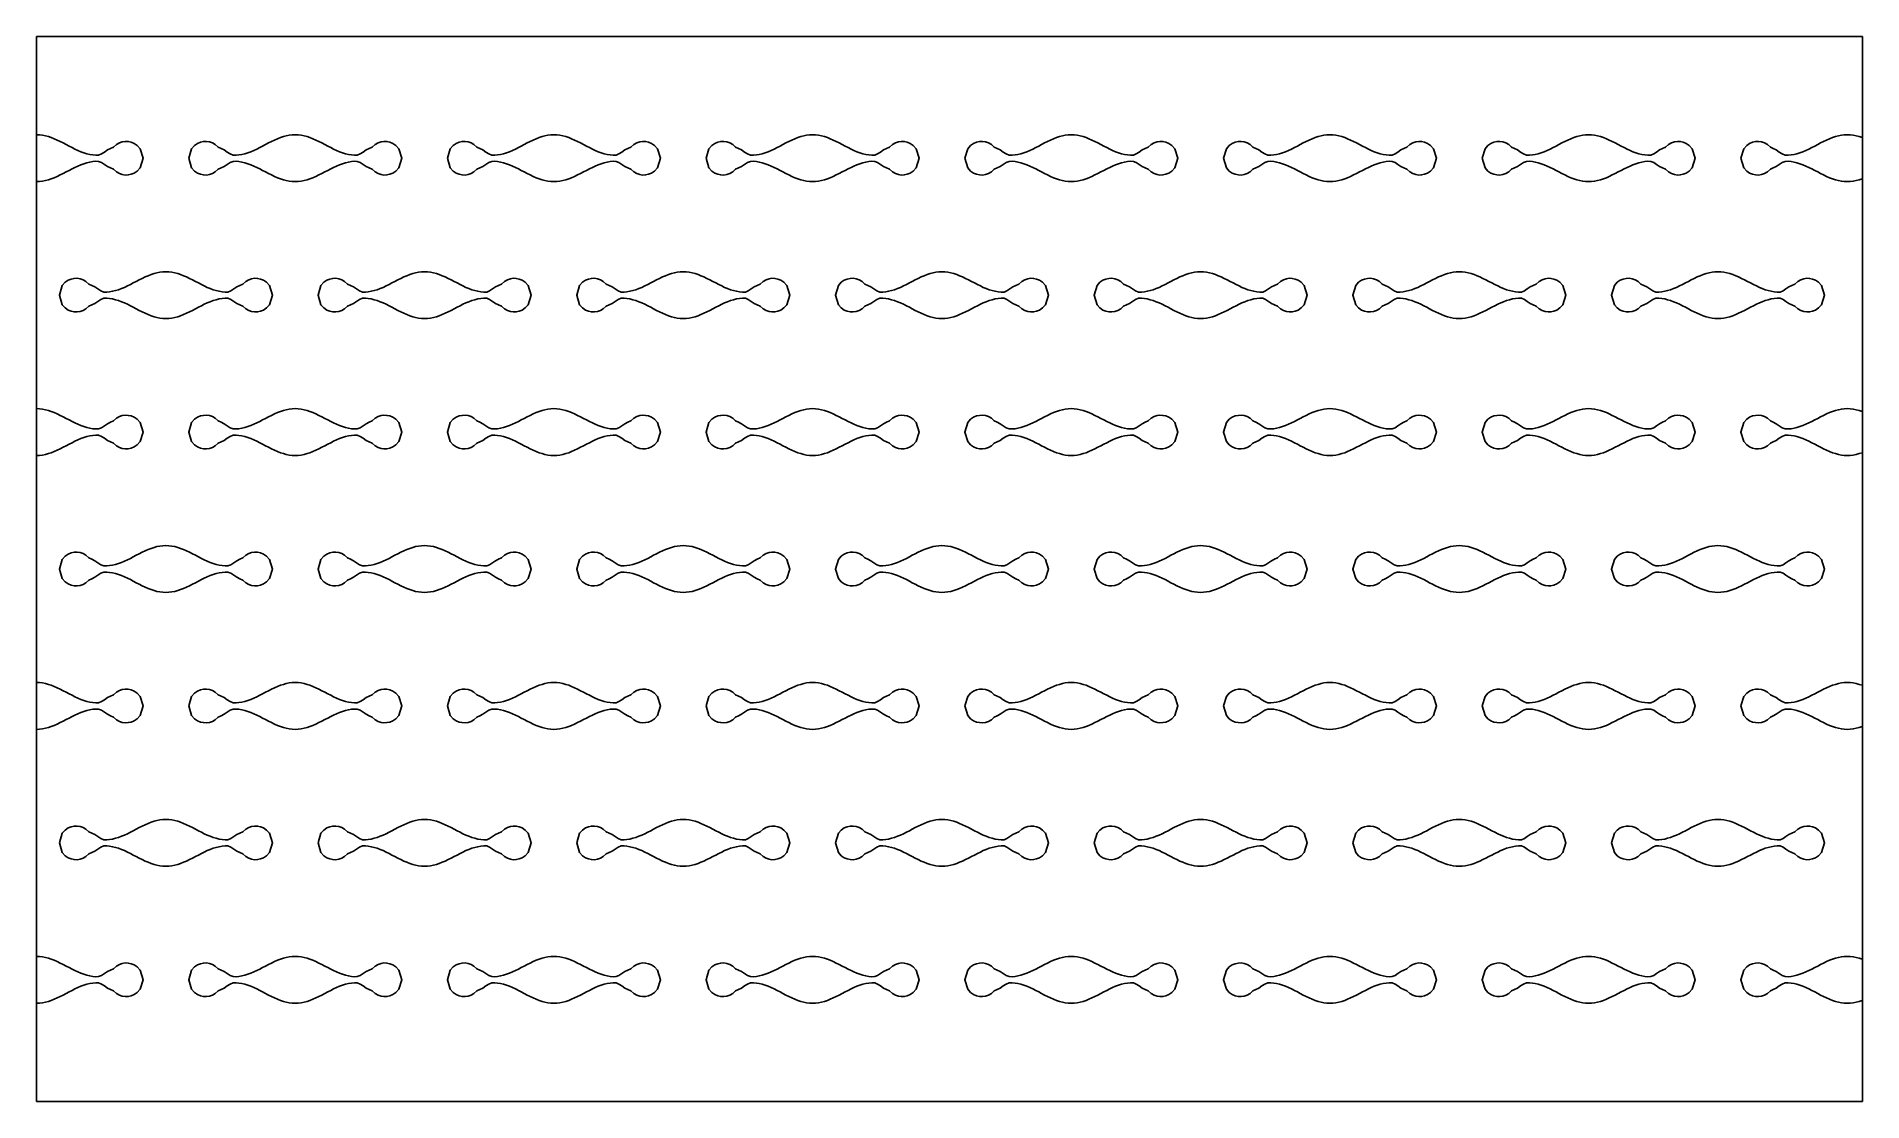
# Model space of a CAD drawing. Header units: millimetres. Extents: x 0 to 120, y 0 to 70.
import ezdxf

# ---------------------------------------------------------------- set-up
doc = ezdxf.new("R2010")
doc.units = ezdxf.units.MM
doc.layers.add('CUT', color=1, linetype='CONTINUOUS')

msp = doc.modelspace()

# ---------------------------------------------------------------- linework, layer by layer
at = {"layer": 'CUT'}
for points in [[(0, 70), (120, 70), (120, 0), (0, 0), (0, 70)], [(0, 60.46), (0, 60.46), (0.1944, 60.4678), (0.3889, 60.4909), (0.5833, 60.5289), (0.7778, 60.5808), (0.9722, 60.6454), (1.1667, 60.7213), (1.3611, 60.8067), (1.5556, 60.8996), (1.75, 60.9978), (1.9444, 61.0991), (2.1389, 61.2011), (2.3333, 61.3014), (2.5278, 61.3978), (2.7222, 61.488), (2.9167, 61.5698), (3.1111, 61.6414), (3.3056, 61.7012), (3.5, 61.7477), (3.6944, 61.7799), (3.8889, 61.797), (4.0833, 61.793), (4.2778, 61.7199), (4.4722, 61.5914), (4.6667, 61.4541), (4.8611, 61.3579), (5.0556, 61.2712), (5.25, 61.0954), (5.4444, 60.9852), (5.6389, 60.9203), (5.8333, 60.8927), (6.0278, 60.8996), (6.2222, 60.9418), (6.4167, 61.0236), (6.6111, 61.1567), (6.8056, 61.3728), (7, 62), (7, 62), (6.8056, 62.6272), (6.6111, 62.8433), (6.4167, 62.9764), (6.2222, 63.0582), (6.0278, 63.1004), (5.8333, 63.1073), (5.6389, 63.0797), (5.4444, 63.0148), (5.25, 62.9046), (5.0556, 62.7288), (4.8611, 62.6421), (4.6667, 62.5459), (4.4722, 62.4086), (4.2778, 62.2801), (4.0833, 62.207), (3.8889, 62.203), (3.6944, 62.2201), (3.5, 62.2523), (3.3056, 62.2988), (3.1111, 62.3586), (2.9167, 62.4302), (2.7222, 62.512), (2.5278, 62.6022), (2.3333, 62.6986), (2.1389, 62.7989), (1.9444, 62.9009), (1.75, 63.0022), (1.5556, 63.1004), (1.3611, 63.1933), (1.1667, 63.2787), (0.9722, 63.3546), (0.7778, 63.4192), (0.5833, 63.4711), (0.3889, 63.5091), (0.1944, 63.5322), (0, 63.54), (0, 63.54)], [(10, 62), (10.1944, 61.3728), (10.3889, 61.1567), (10.5833, 61.0236), (10.7778, 60.9418), (10.9722, 60.8996), (11.1667, 60.8927), (11.3611, 60.9203), (11.5556, 60.9852), (11.75, 61.0954), (11.9444, 61.2712), (12.1389, 61.3579), (12.3333, 61.4541), (12.5278, 61.5914), (12.7222, 61.7199), (12.9167, 61.793), (13.1111, 61.797), (13.3056, 61.7799), (13.5, 61.7477), (13.6944, 61.7012), (13.8889, 61.6414), (14.0833, 61.5698), (14.2778, 61.488), (14.4722, 61.3978), (14.6667, 61.3014), (14.8611, 61.2011), (15.0556, 61.0991), (15.25, 60.9978), (15.4444, 60.8996), (15.6389, 60.8067), (15.8333, 60.7213), (16.0278, 60.6454), (16.2222, 60.5808), (16.4167, 60.5289), (16.6111, 60.4909), (16.8056, 60.4678), (17, 60.46), (17.1944, 60.4678), (17.3889, 60.4909), (17.5833, 60.5289), (17.7778, 60.5808), (17.9722, 60.6454), (18.1667, 60.7213), (18.3611, 60.8067), (18.5556, 60.8996), (18.75, 60.9978), (18.9444, 61.0991), (19.1389, 61.2011), (19.3333, 61.3014), (19.5278, 61.3978), (19.7222, 61.488), (19.9167, 61.5698), (20.1111, 61.6414), (20.3056, 61.7012), (20.5, 61.7477), (20.6944, 61.7799), (20.8889, 61.797), (21.0833, 61.793), (21.2778, 61.7199), (21.4722, 61.5914), (21.6667, 61.4541), (21.8611, 61.3579), (22.0556, 61.2712), (22.25, 61.0954), (22.4444, 60.9852), (22.6389, 60.9203), (22.8333, 60.8927), (23.0278, 60.8996), (23.2222, 60.9418), (23.4167, 61.0236), (23.6111, 61.1567), (23.8056, 61.3728), (24, 62), (24, 62), (23.8056, 62.6272), (23.6111, 62.8433), (23.4167, 62.9764), (23.2222, 63.0582), (23.0278, 63.1004), (22.8333, 63.1073), (22.6389, 63.0797), (22.4444, 63.0148), (22.25, 62.9046), (22.0556, 62.7288), (21.8611, 62.6421), (21.6667, 62.5459), (21.4722, 62.4086), (21.2778, 62.2801), (21.0833, 62.207), (20.8889, 62.203), (20.6944, 62.2201), (20.5, 62.2523), (20.3056, 62.2988), (20.1111, 62.3586), (19.9167, 62.4302), (19.7222, 62.512), (19.5278, 62.6022), (19.3333, 62.6986), (19.1389, 62.7989), (18.9444, 62.9009), (18.75, 63.0022), (18.5556, 63.1004), (18.3611, 63.1933), (18.1667, 63.2787), (17.9722, 63.3546), (17.7778, 63.4192), (17.5833, 63.4711), (17.3889, 63.5091), (17.1944, 63.5322), (17, 63.54), (16.8056, 63.5322), (16.6111, 63.5091), (16.4167, 63.4711), (16.2222, 63.4192), (16.0278, 63.3546), (15.8333, 63.2787), (15.6389, 63.1933), (15.4444, 63.1004), (15.25, 63.0022), (15.0556, 62.9009), (14.8611, 62.7989), (14.6667, 62.6986), (14.4722, 62.6022), (14.2778, 62.512), (14.0833, 62.4302), (13.8889, 62.3586), (13.6944, 62.2988), (13.5, 62.2523), (13.3056, 62.2201), (13.1111, 62.203), (12.9167, 62.207), (12.7222, 62.2801), (12.5278, 62.4086), (12.3333, 62.5459), (12.1389, 62.6421), (11.9444, 62.7288), (11.75, 62.9046), (11.5556, 63.0148), (11.3611, 63.0797), (11.1667, 63.1073), (10.9722, 63.1004), (10.7778, 63.0582), (10.5833, 62.9764), (10.3889, 62.8433), (10.1944, 62.6272), (10, 62), (10, 62)], [(27, 62), (27.1944, 61.3728), (27.3889, 61.1567), (27.5833, 61.0236), (27.7778, 60.9418), (27.9722, 60.8996), (28.1667, 60.8927), (28.3611, 60.9203), (28.5556, 60.9852), (28.75, 61.0954), (28.9444, 61.2712), (29.1389, 61.3579), (29.3333, 61.4541), (29.5278, 61.5914), (29.7222, 61.7199), (29.9167, 61.793), (30.1111, 61.797), (30.3056, 61.7799), (30.5, 61.7477), (30.6944, 61.7012), (30.8889, 61.6414), (31.0833, 61.5698), (31.2778, 61.488), (31.4722, 61.3978), (31.6667, 61.3014), (31.8611, 61.2011), (32.0556, 61.0991), (32.25, 60.9978), (32.4444, 60.8996), (32.6389, 60.8067), (32.8333, 60.7213), (33.0278, 60.6454), (33.2222, 60.5808), (33.4167, 60.5289), (33.6111, 60.4909), (33.8056, 60.4678), (34, 60.46), (34.1944, 60.4678), (34.3889, 60.4909), (34.5833, 60.5289), (34.7778, 60.5808), (34.9722, 60.6454), (35.1667, 60.7213), (35.3611, 60.8067), (35.5556, 60.8996), (35.75, 60.9978), (35.9444, 61.0991), (36.1389, 61.2011), (36.3333, 61.3014), (36.5278, 61.3978), (36.7222, 61.488), (36.9167, 61.5698), (37.1111, 61.6414), (37.3056, 61.7012), (37.5, 61.7477), (37.6944, 61.7799), (37.8889, 61.797), (38.0833, 61.793), (38.2778, 61.7199), (38.4722, 61.5914), (38.6667, 61.4541), (38.8611, 61.3579), (39.0556, 61.2712), (39.25, 61.0954), (39.4444, 60.9852), (39.6389, 60.9203), (39.8333, 60.8927), (40.0278, 60.8996), (40.2222, 60.9418), (40.4167, 61.0236), (40.6111, 61.1567), (40.8056, 61.3728), (41, 62), (41, 62), (40.8056, 62.6272), (40.6111, 62.8433), (40.4167, 62.9764), (40.2222, 63.0582), (40.0278, 63.1004), (39.8333, 63.1073), (39.6389, 63.0797), (39.4444, 63.0148), (39.25, 62.9046), (39.0556, 62.7288), (38.8611, 62.6421), (38.6667, 62.5459), (38.4722, 62.4086), (38.2778, 62.2801), (38.0833, 62.207), (37.8889, 62.203), (37.6944, 62.2201), (37.5, 62.2523), (37.3056, 62.2988), (37.1111, 62.3586), (36.9167, 62.4302), (36.7222, 62.512), (36.5278, 62.6022), (36.3333, 62.6986), (36.1389, 62.7989), (35.9444, 62.9009), (35.75, 63.0022), (35.5556, 63.1004), (35.3611, 63.1933), (35.1667, 63.2787), (34.9722, 63.3546), (34.7778, 63.4192), (34.5833, 63.4711), (34.3889, 63.5091), (34.1944, 63.5322), (34, 63.54), (33.8056, 63.5322), (33.6111, 63.5091), (33.4167, 63.4711), (33.2222, 63.4192), (33.0278, 63.3546), (32.8333, 63.2787), (32.6389, 63.1933), (32.4444, 63.1004), (32.25, 63.0022), (32.0556, 62.9009), (31.8611, 62.7989), (31.6667, 62.6986), (31.4722, 62.6022), (31.2778, 62.512), (31.0833, 62.4302), (30.8889, 62.3586), (30.6944, 62.2988), (30.5, 62.2523), (30.3056, 62.2201), (30.1111, 62.203), (29.9167, 62.207), (29.7222, 62.2801), (29.5278, 62.4086), (29.3333, 62.5459), (29.1389, 62.6421), (28.9444, 62.7288), (28.75, 62.9046), (28.5556, 63.0148), (28.3611, 63.0797), (28.1667, 63.1073), (27.9722, 63.1004), (27.7778, 63.0582), (27.5833, 62.9764), (27.3889, 62.8433), (27.1944, 62.6272), (27, 62), (27, 62)], [(44, 62), (44.1944, 61.3728), (44.3889, 61.1567), (44.5833, 61.0236), (44.7778, 60.9418), (44.9722, 60.8996), (45.1667, 60.8927), (45.3611, 60.9203), (45.5556, 60.9852), (45.75, 61.0954), (45.9444, 61.2712), (46.1389, 61.3579), (46.3333, 61.4541), (46.5278, 61.5914), (46.7222, 61.7199), (46.9167, 61.793), (47.1111, 61.797), (47.3056, 61.7799), (47.5, 61.7477), (47.6944, 61.7012), (47.8889, 61.6414), (48.0833, 61.5698), (48.2778, 61.488), (48.4722, 61.3978), (48.6667, 61.3014), (48.8611, 61.2011), (49.0556, 61.0991), (49.25, 60.9978), (49.4444, 60.8996), (49.6389, 60.8067), (49.8333, 60.7213), (50.0278, 60.6454), (50.2222, 60.5808), (50.4167, 60.5289), (50.6111, 60.4909), (50.8056, 60.4678), (51, 60.46), (51.1944, 60.4678), (51.3889, 60.4909), (51.5833, 60.5289), (51.7778, 60.5808), (51.9722, 60.6454), (52.1667, 60.7213), (52.3611, 60.8067), (52.5556, 60.8996), (52.75, 60.9978), (52.9444, 61.0991), (53.1389, 61.2011), (53.3333, 61.3014), (53.5278, 61.3978), (53.7222, 61.488), (53.9167, 61.5698), (54.1111, 61.6414), (54.3056, 61.7012), (54.5, 61.7477), (54.6944, 61.7799), (54.8889, 61.797), (55.0833, 61.793), (55.2778, 61.7199), (55.4722, 61.5914), (55.6667, 61.4541), (55.8611, 61.3579), (56.0556, 61.2712), (56.25, 61.0954), (56.4444, 60.9852), (56.6389, 60.9203), (56.8333, 60.8927), (57.0278, 60.8996), (57.2222, 60.9418), (57.4167, 61.0236), (57.6111, 61.1567), (57.8056, 61.3728), (58, 62), (58, 62), (57.8056, 62.6272), (57.6111, 62.8433), (57.4167, 62.9764), (57.2222, 63.0582), (57.0278, 63.1004), (56.8333, 63.1073), (56.6389, 63.0797), (56.4444, 63.0148), (56.25, 62.9046), (56.0556, 62.7288), (55.8611, 62.6421), (55.6667, 62.5459), (55.4722, 62.4086), (55.2778, 62.2801), (55.0833, 62.207), (54.8889, 62.203), (54.6944, 62.2201), (54.5, 62.2523), (54.3056, 62.2988), (54.1111, 62.3586), (53.9167, 62.4302), (53.7222, 62.512), (53.5278, 62.6022), (53.3333, 62.6986), (53.1389, 62.7989), (52.9444, 62.9009), (52.75, 63.0022), (52.5556, 63.1004), (52.3611, 63.1933), (52.1667, 63.2787), (51.9722, 63.3546), (51.7778, 63.4192), (51.5833, 63.4711), (51.3889, 63.5091), (51.1944, 63.5322), (51, 63.54), (50.8056, 63.5322), (50.6111, 63.5091), (50.4167, 63.4711), (50.2222, 63.4192), (50.0278, 63.3546), (49.8333, 63.2787), (49.6389, 63.1933), (49.4444, 63.1004), (49.25, 63.0022), (49.0556, 62.9009), (48.8611, 62.7989), (48.6667, 62.6986), (48.4722, 62.6022), (48.2778, 62.512), (48.0833, 62.4302), (47.8889, 62.3586), (47.6944, 62.2988), (47.5, 62.2523), (47.3056, 62.2201), (47.1111, 62.203), (46.9167, 62.207), (46.7222, 62.2801), (46.5278, 62.4086), (46.3333, 62.5459), (46.1389, 62.6421), (45.9444, 62.7288), (45.75, 62.9046), (45.5556, 63.0148), (45.3611, 63.0797), (45.1667, 63.1073), (44.9722, 63.1004), (44.7778, 63.0582), (44.5833, 62.9764), (44.3889, 62.8433), (44.1944, 62.6272), (44, 62), (44, 62)], [(61, 62), (61.1944, 61.3728), (61.3889, 61.1567), (61.5833, 61.0236), (61.7778, 60.9418), (61.9722, 60.8996), (62.1667, 60.8927), (62.3611, 60.9203), (62.5556, 60.9852), (62.75, 61.0954), (62.9444, 61.2712), (63.1389, 61.3579), (63.3333, 61.4541), (63.5278, 61.5914), (63.7222, 61.7199), (63.9167, 61.793), (64.1111, 61.797), (64.3056, 61.7799), (64.5, 61.7477), (64.6944, 61.7012), (64.8889, 61.6414), (65.0833, 61.5698), (65.2778, 61.488), (65.4722, 61.3978), (65.6667, 61.3014), (65.8611, 61.2011), (66.0556, 61.0991), (66.25, 60.9978), (66.4444, 60.8996), (66.6389, 60.8067), (66.8333, 60.7213), (67.0278, 60.6454), (67.2222, 60.5808), (67.4167, 60.5289), (67.6111, 60.4909), (67.8056, 60.4678), (68, 60.46), (68.1944, 60.4678), (68.3889, 60.4909), (68.5833, 60.5289), (68.7778, 60.5808), (68.9722, 60.6454), (69.1667, 60.7213), (69.3611, 60.8067), (69.5556, 60.8996), (69.75, 60.9978), (69.9444, 61.0991), (70.1389, 61.2011), (70.3333, 61.3014), (70.5278, 61.3978), (70.7222, 61.488), (70.9167, 61.5698), (71.1111, 61.6414), (71.3056, 61.7012), (71.5, 61.7477), (71.6944, 61.7799), (71.8889, 61.797), (72.0833, 61.793), (72.2778, 61.7199), (72.4722, 61.5914), (72.6667, 61.4541), (72.8611, 61.3579), (73.0556, 61.2712), (73.25, 61.0954), (73.4444, 60.9852), (73.6389, 60.9203), (73.8333, 60.8927), (74.0278, 60.8996), (74.2222, 60.9418), (74.4167, 61.0236), (74.6111, 61.1567), (74.8056, 61.3728), (75, 62), (75, 62), (74.8056, 62.6272), (74.6111, 62.8433), (74.4167, 62.9764), (74.2222, 63.0582), (74.0278, 63.1004), (73.8333, 63.1073), (73.6389, 63.0797), (73.4444, 63.0148), (73.25, 62.9046), (73.0556, 62.7288), (72.8611, 62.6421), (72.6667, 62.5459), (72.4722, 62.4086), (72.2778, 62.2801), (72.0833, 62.207), (71.8889, 62.203), (71.6944, 62.2201), (71.5, 62.2523), (71.3056, 62.2988), (71.1111, 62.3586), (70.9167, 62.4302), (70.7222, 62.512), (70.5278, 62.6022), (70.3333, 62.6986), (70.1389, 62.7989), (69.9444, 62.9009), (69.75, 63.0022), (69.5556, 63.1004), (69.3611, 63.1933), (69.1667, 63.2787), (68.9722, 63.3546), (68.7778, 63.4192), (68.5833, 63.4711), (68.3889, 63.5091), (68.1944, 63.5322), (68, 63.54), (67.8056, 63.5322), (67.6111, 63.5091), (67.4167, 63.4711), (67.2222, 63.4192), (67.0278, 63.3546), (66.8333, 63.2787), (66.6389, 63.1933), (66.4444, 63.1004), (66.25, 63.0022), (66.0556, 62.9009), (65.8611, 62.7989), (65.6667, 62.6986), (65.4722, 62.6022), (65.2778, 62.512), (65.0833, 62.4302), (64.8889, 62.3586), (64.6944, 62.2988), (64.5, 62.2523), (64.3056, 62.2201), (64.1111, 62.203), (63.9167, 62.207), (63.7222, 62.2801), (63.5278, 62.4086), (63.3333, 62.5459), (63.1389, 62.6421), (62.9444, 62.7288), (62.75, 62.9046), (62.5556, 63.0148), (62.3611, 63.0797), (62.1667, 63.1073), (61.9722, 63.1004), (61.7778, 63.0582), (61.5833, 62.9764), (61.3889, 62.8433), (61.1944, 62.6272), (61, 62), (61, 62)], [(78, 62), (78.1944, 61.3728), (78.3889, 61.1567), (78.5833, 61.0236), (78.7778, 60.9418), (78.9722, 60.8996), (79.1667, 60.8927), (79.3611, 60.9203), (79.5556, 60.9852), (79.75, 61.0954), (79.9444, 61.2712), (80.1389, 61.3579), (80.3333, 61.4541), (80.5278, 61.5914), (80.7222, 61.7199), (80.9167, 61.793), (81.1111, 61.797), (81.3056, 61.7799), (81.5, 61.7477), (81.6944, 61.7012), (81.8889, 61.6414), (82.0833, 61.5698), (82.2778, 61.488), (82.4722, 61.3978), (82.6667, 61.3014), (82.8611, 61.2011), (83.0556, 61.0991), (83.25, 60.9978), (83.4444, 60.8996), (83.6389, 60.8067), (83.8333, 60.7213), (84.0278, 60.6454), (84.2222, 60.5808), (84.4167, 60.5289), (84.6111, 60.4909), (84.8056, 60.4678), (85, 60.46), (85.1944, 60.4678), (85.3889, 60.4909), (85.5833, 60.5289), (85.7778, 60.5808), (85.9722, 60.6454), (86.1667, 60.7213), (86.3611, 60.8067), (86.5556, 60.8996), (86.75, 60.9978), (86.9444, 61.0991), (87.1389, 61.2011), (87.3333, 61.3014), (87.5278, 61.3978), (87.7222, 61.488), (87.9167, 61.5698), (88.1111, 61.6414), (88.3056, 61.7012), (88.5, 61.7477), (88.6944, 61.7799), (88.8889, 61.797), (89.0833, 61.793), (89.2778, 61.7199), (89.4722, 61.5914), (89.6667, 61.4541), (89.8611, 61.3579), (90.0556, 61.2712), (90.25, 61.0954), (90.4444, 60.9852), (90.6389, 60.9203), (90.8333, 60.8927), (91.0278, 60.8996), (91.2222, 60.9418), (91.4167, 61.0236), (91.6111, 61.1567), (91.8056, 61.3728), (92, 62), (92, 62), (91.8056, 62.6272), (91.6111, 62.8433), (91.4167, 62.9764), (91.2222, 63.0582), (91.0278, 63.1004), (90.8333, 63.1073), (90.6389, 63.0797), (90.4444, 63.0148), (90.25, 62.9046), (90.0556, 62.7288), (89.8611, 62.6421), (89.6667, 62.5459), (89.4722, 62.4086), (89.2778, 62.2801), (89.0833, 62.207), (88.8889, 62.203), (88.6944, 62.2201), (88.5, 62.2523), (88.3056, 62.2988), (88.1111, 62.3586), (87.9167, 62.4302), (87.7222, 62.512), (87.5278, 62.6022), (87.3333, 62.6986), (87.1389, 62.7989), (86.9444, 62.9009), (86.75, 63.0022), (86.5556, 63.1004), (86.3611, 63.1933), (86.1667, 63.2787), (85.9722, 63.3546), (85.7778, 63.4192), (85.5833, 63.4711), (85.3889, 63.5091), (85.1944, 63.5322), (85, 63.54), (84.8056, 63.5322), (84.6111, 63.5091), (84.4167, 63.4711), (84.2222, 63.4192), (84.0278, 63.3546), (83.8333, 63.2787), (83.6389, 63.1933), (83.4444, 63.1004), (83.25, 63.0022), (83.0556, 62.9009), (82.8611, 62.7989), (82.6667, 62.6986), (82.4722, 62.6022), (82.2778, 62.512), (82.0833, 62.4302), (81.8889, 62.3586), (81.6944, 62.2988), (81.5, 62.2523), (81.3056, 62.2201), (81.1111, 62.203), (80.9167, 62.207), (80.7222, 62.2801), (80.5278, 62.4086), (80.3333, 62.5459), (80.1389, 62.6421), (79.9444, 62.7288), (79.75, 62.9046), (79.5556, 63.0148), (79.3611, 63.0797), (79.1667, 63.1073), (78.9722, 63.1004), (78.7778, 63.0582), (78.5833, 62.9764), (78.3889, 62.8433), (78.1944, 62.6272), (78, 62), (78, 62)], [(95, 62), (95.1944, 61.3728), (95.3889, 61.1567), (95.5833, 61.0236), (95.7778, 60.9418), (95.9722, 60.8996), (96.1667, 60.8927), (96.3611, 60.9203), (96.5556, 60.9852), (96.75, 61.0954), (96.9444, 61.2712), (97.1389, 61.3579), (97.3333, 61.4541), (97.5278, 61.5914), (97.7222, 61.7199), (97.9167, 61.793), (98.1111, 61.797), (98.3056, 61.7799), (98.5, 61.7477), (98.6944, 61.7012), (98.8889, 61.6414), (99.0833, 61.5698), (99.2778, 61.488), (99.4722, 61.3978), (99.6667, 61.3014), (99.8611, 61.2011), (100.0556, 61.0991), (100.25, 60.9978), (100.4444, 60.8996), (100.6389, 60.8067), (100.8333, 60.7213), (101.0278, 60.6454), (101.2222, 60.5808), (101.4167, 60.5289), (101.6111, 60.4909), (101.8056, 60.4678), (102, 60.46), (102.1944, 60.4678), (102.3889, 60.4909), (102.5833, 60.5289), (102.7778, 60.5808), (102.9722, 60.6454), (103.1667, 60.7213), (103.3611, 60.8067), (103.5556, 60.8996), (103.75, 60.9978), (103.9444, 61.0991), (104.1389, 61.2011), (104.3333, 61.3014), (104.5278, 61.3978), (104.7222, 61.488), (104.9167, 61.5698), (105.1111, 61.6414), (105.3056, 61.7012), (105.5, 61.7477), (105.6944, 61.7799), (105.8889, 61.797), (106.0833, 61.793), (106.2778, 61.7199), (106.4722, 61.5914), (106.6667, 61.4541), (106.8611, 61.3579), (107.0556, 61.2712), (107.25, 61.0954), (107.4444, 60.9852), (107.6389, 60.9203), (107.8333, 60.8927), (108.0278, 60.8996), (108.2222, 60.9418), (108.4167, 61.0236), (108.6111, 61.1567), (108.8056, 61.3728), (109, 62), (109, 62), (108.8056, 62.6272), (108.6111, 62.8433), (108.4167, 62.9764), (108.2222, 63.0582), (108.0278, 63.1004), (107.8333, 63.1073), (107.6389, 63.0797), (107.4444, 63.0148), (107.25, 62.9046), (107.0556, 62.7288), (106.8611, 62.6421), (106.6667, 62.5459), (106.4722, 62.4086), (106.2778, 62.2801), (106.0833, 62.207), (105.8889, 62.203), (105.6944, 62.2201), (105.5, 62.2523), (105.3056, 62.2988), (105.1111, 62.3586), (104.9167, 62.4302), (104.7222, 62.512), (104.5278, 62.6022), (104.3333, 62.6986), (104.1389, 62.7989), (103.9444, 62.9009), (103.75, 63.0022), (103.5556, 63.1004), (103.3611, 63.1933), (103.1667, 63.2787), (102.9722, 63.3546), (102.7778, 63.4192), (102.5833, 63.4711), (102.3889, 63.5091), (102.1944, 63.5322), (102, 63.54), (101.8056, 63.5322), (101.6111, 63.5091), (101.4167, 63.4711), (101.2222, 63.4192), (101.0278, 63.3546), (100.8333, 63.2787), (100.6389, 63.1933), (100.4444, 63.1004), (100.25, 63.0022), (100.0556, 62.9009), (99.8611, 62.7989), (99.6667, 62.6986), (99.4722, 62.6022), (99.2778, 62.512), (99.0833, 62.4302), (98.8889, 62.3586), (98.6944, 62.2988), (98.5, 62.2523), (98.3056, 62.2201), (98.1111, 62.203), (97.9167, 62.207), (97.7222, 62.2801), (97.5278, 62.4086), (97.3333, 62.5459), (97.1389, 62.6421), (96.9444, 62.7288), (96.75, 62.9046), (96.5556, 63.0148), (96.3611, 63.0797), (96.1667, 63.1073), (95.9722, 63.1004), (95.7778, 63.0582), (95.5833, 62.9764), (95.3889, 62.8433), (95.1944, 62.6272), (95, 62), (95, 62)], [(120, 63.3437), (119.9722, 63.3546), (119.7778, 63.4192), (119.5833, 63.4711), (119.3889, 63.5091), (119.1944, 63.5322), (119, 63.54), (118.8056, 63.5322), (118.6111, 63.5091), (118.4167, 63.4711), (118.2222, 63.4192), (118.0278, 63.3546), (117.8333, 63.2787), (117.6389, 63.1933), (117.4444, 63.1004), (117.25, 63.0022), (117.0556, 62.9009), (116.8611, 62.7989), (116.6667, 62.6986), (116.4722, 62.6022), (116.2778, 62.512), (116.0833, 62.4302), (115.8889, 62.3586), (115.6944, 62.2988), (115.5, 62.2523), (115.3056, 62.2201), (115.1111, 62.203), (114.9167, 62.207), (114.7222, 62.2801), (114.5278, 62.4086), (114.3333, 62.5459), (114.1389, 62.6421), (113.9444, 62.7288), (113.75, 62.9046), (113.5556, 63.0148), (113.3611, 63.0797), (113.1667, 63.1073), (112.9722, 63.1004), (112.7778, 63.0582), (112.5833, 62.9764), (112.3889, 62.8433), (112.1944, 62.6272), (112, 62), (112, 62)], [(112, 62), (112.1944, 61.3728), (112.3889, 61.1567), (112.5833, 61.0236), (112.7778, 60.9418), (112.9722, 60.8996), (113.1667, 60.8927), (113.3611, 60.9203), (113.5556, 60.9852), (113.75, 61.0954), (113.9444, 61.2712), (114.1389, 61.3579), (114.3333, 61.4541), (114.5278, 61.5914), (114.7222, 61.7199), (114.9167, 61.793), (115.1111, 61.797), (115.3056, 61.7799), (115.5, 61.7477), (115.6944, 61.7012), (115.8889, 61.6414), (116.0833, 61.5698), (116.2778, 61.488), (116.4722, 61.3978), (116.6667, 61.3014), (116.8611, 61.2011), (117.0556, 61.0991), (117.25, 60.9978), (117.4444, 60.8996), (117.6389, 60.8067), (117.8333, 60.7213), (118.0278, 60.6454), (118.2222, 60.5808), (118.4167, 60.5289), (118.6111, 60.4909), (118.8056, 60.4678), (119, 60.46), (119.1944, 60.4678), (119.3889, 60.4909), (119.5833, 60.5289), (119.7778, 60.5808), (119.9722, 60.6454), (120, 60.6563)], [(1.5, 53), (1.6944, 52.3728), (1.8889, 52.1567), (2.0833, 52.0236), (2.2778, 51.9418), (2.4722, 51.8996), (2.6667, 51.8927), (2.8611, 51.9203), (3.0556, 51.9852), (3.25, 52.0954), (3.4444, 52.2712), (3.6389, 52.3579), (3.8333, 52.4541), (4.0278, 52.5914), (4.2222, 52.7199), (4.4167, 52.793), (4.6111, 52.797), (4.8056, 52.7799), (5, 52.7477), (5.1944, 52.7012), (5.3889, 52.6414), (5.5833, 52.5698), (5.7778, 52.488), (5.9722, 52.3978), (6.1667, 52.3014), (6.3611, 52.2011), (6.5556, 52.0991), (6.75, 51.9978), (6.9444, 51.8996), (7.1389, 51.8067), (7.3333, 51.7213), (7.5278, 51.6454), (7.7222, 51.5808), (7.9167, 51.5289), (8.1111, 51.4909), (8.3056, 51.4678), (8.5, 51.46), (8.6944, 51.4678), (8.8889, 51.4909), (9.0833, 51.5289), (9.2778, 51.5808), (9.4722, 51.6454), (9.6667, 51.7213), (9.8611, 51.8067), (10.0556, 51.8996), (10.25, 51.9978), (10.4444, 52.0991), (10.6389, 52.2011), (10.8333, 52.3014), (11.0278, 52.3978), (11.2222, 52.488), (11.4167, 52.5698), (11.6111, 52.6414), (11.8056, 52.7012), (12, 52.7477), (12.1944, 52.7799), (12.3889, 52.797), (12.5833, 52.793), (12.7778, 52.7199), (12.9722, 52.5914), (13.1667, 52.4541), (13.3611, 52.3579), (13.5556, 52.2712), (13.75, 52.0954), (13.9444, 51.9852), (14.1389, 51.9203), (14.3333, 51.8927), (14.5278, 51.8996), (14.7222, 51.9418), (14.9167, 52.0236), (15.1111, 52.1567), (15.3056, 52.3728), (15.5, 53), (15.5, 53), (15.3056, 53.6272), (15.1111, 53.8433), (14.9167, 53.9764), (14.7222, 54.0582), (14.5278, 54.1004), (14.3333, 54.1073), (14.1389, 54.0797), (13.9444, 54.0148), (13.75, 53.9046), (13.5556, 53.7288), (13.3611, 53.6421), (13.1667, 53.5459), (12.9722, 53.4086), (12.7778, 53.2801), (12.5833, 53.207), (12.3889, 53.203), (12.1944, 53.2201), (12, 53.2523), (11.8056, 53.2988), (11.6111, 53.3586), (11.4167, 53.4302), (11.2222, 53.512), (11.0278, 53.6022), (10.8333, 53.6986), (10.6389, 53.7989), (10.4444, 53.9009), (10.25, 54.0022), (10.0556, 54.1004), (9.8611, 54.1933), (9.6667, 54.2787), (9.4722, 54.3546), (9.2778, 54.4192), (9.0833, 54.4711), (8.8889, 54.5091), (8.6944, 54.5322), (8.5, 54.54), (8.3056, 54.5322), (8.1111, 54.5091), (7.9167, 54.4711), (7.7222, 54.4192), (7.5278, 54.3546), (7.3333, 54.2787), (7.1389, 54.1933), (6.9444, 54.1004), (6.75, 54.0022), (6.5556, 53.9009), (6.3611, 53.7989), (6.1667, 53.6986), (5.9722, 53.6022), (5.7778, 53.512), (5.5833, 53.4302), (5.3889, 53.3586), (5.1944, 53.2988), (5, 53.2523), (4.8056, 53.2201), (4.6111, 53.203), (4.4167, 53.207), (4.2222, 53.2801), (4.0278, 53.4086), (3.8333, 53.5459), (3.6389, 53.6421), (3.4444, 53.7288), (3.25, 53.9046), (3.0556, 54.0148), (2.8611, 54.0797), (2.6667, 54.1073), (2.4722, 54.1004), (2.2778, 54.0582), (2.0833, 53.9764), (1.8889, 53.8433), (1.6944, 53.6272), (1.5, 53), (1.5, 53)], [(18.5, 53), (18.6944, 52.3728), (18.8889, 52.1567), (19.0833, 52.0236), (19.2778, 51.9418), (19.4722, 51.8996), (19.6667, 51.8927), (19.8611, 51.9203), (20.0556, 51.9852), (20.25, 52.0954), (20.4444, 52.2712), (20.6389, 52.3579), (20.8333, 52.4541), (21.0278, 52.5914), (21.2222, 52.7199), (21.4167, 52.793), (21.6111, 52.797), (21.8056, 52.7799), (22, 52.7477), (22.1944, 52.7012), (22.3889, 52.6414), (22.5833, 52.5698), (22.7778, 52.488), (22.9722, 52.3978), (23.1667, 52.3014), (23.3611, 52.2011), (23.5556, 52.0991), (23.75, 51.9978), (23.9444, 51.8996), (24.1389, 51.8067), (24.3333, 51.7213), (24.5278, 51.6454), (24.7222, 51.5808), (24.9167, 51.5289), (25.1111, 51.4909), (25.3056, 51.4678), (25.5, 51.46), (25.6944, 51.4678), (25.8889, 51.4909), (26.0833, 51.5289), (26.2778, 51.5808), (26.4722, 51.6454), (26.6667, 51.7213), (26.8611, 51.8067), (27.0556, 51.8996), (27.25, 51.9978), (27.4444, 52.0991), (27.6389, 52.2011), (27.8333, 52.3014), (28.0278, 52.3978), (28.2222, 52.488), (28.4167, 52.5698), (28.6111, 52.6414), (28.8056, 52.7012), (29, 52.7477), (29.1944, 52.7799), (29.3889, 52.797), (29.5833, 52.793), (29.7778, 52.7199), (29.9722, 52.5914), (30.1667, 52.4541), (30.3611, 52.3579), (30.5556, 52.2712), (30.75, 52.0954), (30.9444, 51.9852), (31.1389, 51.9203), (31.3333, 51.8927), (31.5278, 51.8996), (31.7222, 51.9418), (31.9167, 52.0236), (32.1111, 52.1567), (32.3056, 52.3728), (32.5, 53), (32.5, 53), (32.3056, 53.6272), (32.1111, 53.8433), (31.9167, 53.9764), (31.7222, 54.0582), (31.5278, 54.1004), (31.3333, 54.1073), (31.1389, 54.0797), (30.9444, 54.0148), (30.75, 53.9046), (30.5556, 53.7288), (30.3611, 53.6421), (30.1667, 53.5459), (29.9722, 53.4086), (29.7778, 53.2801), (29.5833, 53.207), (29.3889, 53.203), (29.1944, 53.2201), (29, 53.2523), (28.8056, 53.2988), (28.6111, 53.3586), (28.4167, 53.4302), (28.2222, 53.512), (28.0278, 53.6022), (27.8333, 53.6986), (27.6389, 53.7989), (27.4444, 53.9009), (27.25, 54.0022), (27.0556, 54.1004), (26.8611, 54.1933), (26.6667, 54.2787), (26.4722, 54.3546), (26.2778, 54.4192), (26.0833, 54.4711), (25.8889, 54.5091), (25.6944, 54.5322), (25.5, 54.54), (25.3056, 54.5322), (25.1111, 54.5091), (24.9167, 54.4711), (24.7222, 54.4192), (24.5278, 54.3546), (24.3333, 54.2787), (24.1389, 54.1933), (23.9444, 54.1004), (23.75, 54.0022), (23.5556, 53.9009), (23.3611, 53.7989), (23.1667, 53.6986), (22.9722, 53.6022), (22.7778, 53.512), (22.5833, 53.4302), (22.3889, 53.3586), (22.1944, 53.2988), (22, 53.2523), (21.8056, 53.2201), (21.6111, 53.203), (21.4167, 53.207), (21.2222, 53.2801), (21.0278, 53.4086), (20.8333, 53.5459), (20.6389, 53.6421), (20.4444, 53.7288), (20.25, 53.9046), (20.0556, 54.0148), (19.8611, 54.0797), (19.6667, 54.1073), (19.4722, 54.1004), (19.2778, 54.0582), (19.0833, 53.9764), (18.8889, 53.8433), (18.6944, 53.6272), (18.5, 53), (18.5, 53)], [(35.5, 53), (35.6944, 52.3728), (35.8889, 52.1567), (36.0833, 52.0236), (36.2778, 51.9418), (36.4722, 51.8996), (36.6667, 51.8927), (36.8611, 51.9203), (37.0556, 51.9852), (37.25, 52.0954), (37.4444, 52.2712), (37.6389, 52.3579), (37.8333, 52.4541), (38.0278, 52.5914), (38.2222, 52.7199), (38.4167, 52.793), (38.6111, 52.797), (38.8056, 52.7799), (39, 52.7477), (39.1944, 52.7012), (39.3889, 52.6414), (39.5833, 52.5698), (39.7778, 52.488), (39.9722, 52.3978), (40.1667, 52.3014), (40.3611, 52.2011), (40.5556, 52.0991), (40.75, 51.9978), (40.9444, 51.8996), (41.1389, 51.8067), (41.3333, 51.7213), (41.5278, 51.6454), (41.7222, 51.5808), (41.9167, 51.5289), (42.1111, 51.4909), (42.3056, 51.4678), (42.5, 51.46), (42.6944, 51.4678), (42.8889, 51.4909), (43.0833, 51.5289), (43.2778, 51.5808), (43.4722, 51.6454), (43.6667, 51.7213), (43.8611, 51.8067), (44.0556, 51.8996), (44.25, 51.9978), (44.4444, 52.0991), (44.6389, 52.2011), (44.8333, 52.3014), (45.0278, 52.3978), (45.2222, 52.488), (45.4167, 52.5698), (45.6111, 52.6414), (45.8056, 52.7012), (46, 52.7477), (46.1944, 52.7799), (46.3889, 52.797), (46.5833, 52.793), (46.7778, 52.7199), (46.9722, 52.5914), (47.1667, 52.4541), (47.3611, 52.3579), (47.5556, 52.2712), (47.75, 52.0954), (47.9444, 51.9852), (48.1389, 51.9203), (48.3333, 51.8927), (48.5278, 51.8996), (48.7222, 51.9418), (48.9167, 52.0236), (49.1111, 52.1567), (49.3056, 52.3728), (49.5, 53), (49.5, 53), (49.3056, 53.6272), (49.1111, 53.8433), (48.9167, 53.9764), (48.7222, 54.0582), (48.5278, 54.1004), (48.3333, 54.1073), (48.1389, 54.0797), (47.9444, 54.0148), (47.75, 53.9046), (47.5556, 53.7288), (47.3611, 53.6421), (47.1667, 53.5459), (46.9722, 53.4086), (46.7778, 53.2801), (46.5833, 53.207), (46.3889, 53.203), (46.1944, 53.2201), (46, 53.2523), (45.8056, 53.2988), (45.6111, 53.3586), (45.4167, 53.4302), (45.2222, 53.512), (45.0278, 53.6022), (44.8333, 53.6986), (44.6389, 53.7989), (44.4444, 53.9009), (44.25, 54.0022), (44.0556, 54.1004), (43.8611, 54.1933), (43.6667, 54.2787), (43.4722, 54.3546), (43.2778, 54.4192), (43.0833, 54.4711), (42.8889, 54.5091), (42.6944, 54.5322), (42.5, 54.54), (42.3056, 54.5322), (42.1111, 54.5091), (41.9167, 54.4711), (41.7222, 54.4192), (41.5278, 54.3546), (41.3333, 54.2787), (41.1389, 54.1933), (40.9444, 54.1004), (40.75, 54.0022), (40.5556, 53.9009), (40.3611, 53.7989), (40.1667, 53.6986), (39.9722, 53.6022), (39.7778, 53.512), (39.5833, 53.4302), (39.3889, 53.3586), (39.1944, 53.2988), (39, 53.2523), (38.8056, 53.2201), (38.6111, 53.203), (38.4167, 53.207), (38.2222, 53.2801), (38.0278, 53.4086), (37.8333, 53.5459), (37.6389, 53.6421), (37.4444, 53.7288), (37.25, 53.9046), (37.0556, 54.0148), (36.8611, 54.0797), (36.6667, 54.1073), (36.4722, 54.1004), (36.2778, 54.0582), (36.0833, 53.9764), (35.8889, 53.8433), (35.6944, 53.6272), (35.5, 53), (35.5, 53)], [(52.5, 53), (52.6944, 52.3728), (52.8889, 52.1567), (53.0833, 52.0236), (53.2778, 51.9418), (53.4722, 51.8996), (53.6667, 51.8927), (53.8611, 51.9203), (54.0556, 51.9852), (54.25, 52.0954), (54.4444, 52.2712), (54.6389, 52.3579), (54.8333, 52.4541), (55.0278, 52.5914), (55.2222, 52.7199), (55.4167, 52.793), (55.6111, 52.797), (55.8056, 52.7799), (56, 52.7477), (56.1944, 52.7012), (56.3889, 52.6414), (56.5833, 52.5698), (56.7778, 52.488), (56.9722, 52.3978), (57.1667, 52.3014), (57.3611, 52.2011), (57.5556, 52.0991), (57.75, 51.9978), (57.9444, 51.8996), (58.1389, 51.8067), (58.3333, 51.7213), (58.5278, 51.6454), (58.7222, 51.5808), (58.9167, 51.5289), (59.1111, 51.4909), (59.3056, 51.4678), (59.5, 51.46), (59.6944, 51.4678), (59.8889, 51.4909), (60.0833, 51.5289), (60.2778, 51.5808), (60.4722, 51.6454), (60.6667, 51.7213), (60.8611, 51.8067), (61.0556, 51.8996), (61.25, 51.9978), (61.4444, 52.0991), (61.6389, 52.2011), (61.8333, 52.3014), (62.0278, 52.3978), (62.2222, 52.488), (62.4167, 52.5698), (62.6111, 52.6414), (62.8056, 52.7012), (63, 52.7477), (63.1944, 52.7799), (63.3889, 52.797), (63.5833, 52.793), (63.7778, 52.7199), (63.9722, 52.5914), (64.1667, 52.4541), (64.3611, 52.3579), (64.5556, 52.2712), (64.75, 52.0954), (64.9444, 51.9852), (65.1389, 51.9203), (65.3333, 51.8927), (65.5278, 51.8996), (65.7222, 51.9418), (65.9167, 52.0236), (66.1111, 52.1567), (66.3056, 52.3728), (66.5, 53), (66.5, 53), (66.3056, 53.6272), (66.1111, 53.8433), (65.9167, 53.9764), (65.7222, 54.0582), (65.5278, 54.1004), (65.3333, 54.1073), (65.1389, 54.0797), (64.9444, 54.0148), (64.75, 53.9046), (64.5556, 53.7288), (64.3611, 53.6421), (64.1667, 53.5459), (63.9722, 53.4086), (63.7778, 53.2801), (63.5833, 53.207), (63.3889, 53.203), (63.1944, 53.2201), (63, 53.2523), (62.8056, 53.2988), (62.6111, 53.3586), (62.4167, 53.4302), (62.2222, 53.512), (62.0278, 53.6022), (61.8333, 53.6986), (61.6389, 53.7989), (61.4444, 53.9009), (61.25, 54.0022), (61.0556, 54.1004), (60.8611, 54.1933), (60.6667, 54.2787), (60.4722, 54.3546), (60.2778, 54.4192), (60.0833, 54.4711), (59.8889, 54.5091), (59.6944, 54.5322), (59.5, 54.54), (59.3056, 54.5322), (59.1111, 54.5091), (58.9167, 54.4711), (58.7222, 54.4192), (58.5278, 54.3546), (58.3333, 54.2787), (58.1389, 54.1933), (57.9444, 54.1004), (57.75, 54.0022), (57.5556, 53.9009), (57.3611, 53.7989), (57.1667, 53.6986), (56.9722, 53.6022), (56.7778, 53.512), (56.5833, 53.4302), (56.3889, 53.3586), (56.1944, 53.2988), (56, 53.2523), (55.8056, 53.2201), (55.6111, 53.203), (55.4167, 53.207), (55.2222, 53.2801), (55.0278, 53.4086), (54.8333, 53.5459), (54.6389, 53.6421), (54.4444, 53.7288), (54.25, 53.9046), (54.0556, 54.0148), (53.8611, 54.0797), (53.6667, 54.1073), (53.4722, 54.1004), (53.2778, 54.0582), (53.0833, 53.9764), (52.8889, 53.8433), (52.6944, 53.6272), (52.5, 53), (52.5, 53)], [(69.5, 53), (69.6944, 52.3728), (69.8889, 52.1567), (70.0833, 52.0236), (70.2778, 51.9418), (70.4722, 51.8996), (70.6667, 51.8927), (70.8611, 51.9203), (71.0556, 51.9852), (71.25, 52.0954), (71.4444, 52.2712), (71.6389, 52.3579), (71.8333, 52.4541), (72.0278, 52.5914), (72.2222, 52.7199), (72.4167, 52.793), (72.6111, 52.797), (72.8056, 52.7799), (73, 52.7477), (73.1944, 52.7012), (73.3889, 52.6414), (73.5833, 52.5698), (73.7778, 52.488), (73.9722, 52.3978), (74.1667, 52.3014), (74.3611, 52.2011), (74.5556, 52.0991), (74.75, 51.9978), (74.9444, 51.8996), (75.1389, 51.8067), (75.3333, 51.7213), (75.5278, 51.6454), (75.7222, 51.5808), (75.9167, 51.5289), (76.1111, 51.4909), (76.3056, 51.4678), (76.5, 51.46), (76.6944, 51.4678), (76.8889, 51.4909), (77.0833, 51.5289), (77.2778, 51.5808), (77.4722, 51.6454), (77.6667, 51.7213), (77.8611, 51.8067), (78.0556, 51.8996), (78.25, 51.9978), (78.4444, 52.0991), (78.6389, 52.2011), (78.8333, 52.3014), (79.0278, 52.3978), (79.2222, 52.488), (79.4167, 52.5698), (79.6111, 52.6414), (79.8056, 52.7012), (80, 52.7477), (80.1944, 52.7799), (80.3889, 52.797), (80.5833, 52.793), (80.7778, 52.7199), (80.9722, 52.5914), (81.1667, 52.4541), (81.3611, 52.3579), (81.5556, 52.2712), (81.75, 52.0954), (81.9444, 51.9852), (82.1389, 51.9203), (82.3333, 51.8927), (82.5278, 51.8996), (82.7222, 51.9418), (82.9167, 52.0236), (83.1111, 52.1567), (83.3056, 52.3728), (83.5, 53), (83.5, 53), (83.3056, 53.6272), (83.1111, 53.8433), (82.9167, 53.9764), (82.7222, 54.0582), (82.5278, 54.1004), (82.3333, 54.1073), (82.1389, 54.0797), (81.9444, 54.0148), (81.75, 53.9046), (81.5556, 53.7288), (81.3611, 53.6421), (81.1667, 53.5459), (80.9722, 53.4086), (80.7778, 53.2801), (80.5833, 53.207), (80.3889, 53.203), (80.1944, 53.2201), (80, 53.2523), (79.8056, 53.2988), (79.6111, 53.3586), (79.4167, 53.4302), (79.2222, 53.512), (79.0278, 53.6022), (78.8333, 53.6986), (78.6389, 53.7989), (78.4444, 53.9009), (78.25, 54.0022), (78.0556, 54.1004), (77.8611, 54.1933), (77.6667, 54.2787), (77.4722, 54.3546), (77.2778, 54.4192), (77.0833, 54.4711), (76.8889, 54.5091), (76.6944, 54.5322), (76.5, 54.54), (76.3056, 54.5322), (76.1111, 54.5091), (75.9167, 54.4711), (75.7222, 54.4192), (75.5278, 54.3546), (75.3333, 54.2787), (75.1389, 54.1933), (74.9444, 54.1004), (74.75, 54.0022), (74.5556, 53.9009), (74.3611, 53.7989), (74.1667, 53.6986), (73.9722, 53.6022), (73.7778, 53.512), (73.5833, 53.4302), (73.3889, 53.3586), (73.1944, 53.2988), (73, 53.2523), (72.8056, 53.2201), (72.6111, 53.203), (72.4167, 53.207), (72.2222, 53.2801), (72.0278, 53.4086), (71.8333, 53.5459), (71.6389, 53.6421), (71.4444, 53.7288), (71.25, 53.9046), (71.0556, 54.0148), (70.8611, 54.0797), (70.6667, 54.1073), (70.4722, 54.1004), (70.2778, 54.0582), (70.0833, 53.9764), (69.8889, 53.8433), (69.6944, 53.6272), (69.5, 53), (69.5, 53)], [(86.5, 53), (86.6944, 52.3728), (86.8889, 52.1567), (87.0833, 52.0236), (87.2778, 51.9418), (87.4722, 51.8996), (87.6667, 51.8927), (87.8611, 51.9203), (88.0556, 51.9852), (88.25, 52.0954), (88.4444, 52.2712), (88.6389, 52.3579), (88.8333, 52.4541), (89.0278, 52.5914), (89.2222, 52.7199), (89.4167, 52.793), (89.6111, 52.797), (89.8056, 52.7799), (90, 52.7477), (90.1944, 52.7012), (90.3889, 52.6414), (90.5833, 52.5698), (90.7778, 52.488), (90.9722, 52.3978), (91.1667, 52.3014), (91.3611, 52.2011), (91.5556, 52.0991), (91.75, 51.9978), (91.9444, 51.8996), (92.1389, 51.8067), (92.3333, 51.7213), (92.5278, 51.6454), (92.7222, 51.5808), (92.9167, 51.5289), (93.1111, 51.4909), (93.3056, 51.4678), (93.5, 51.46), (93.6944, 51.4678), (93.8889, 51.4909), (94.0833, 51.5289), (94.2778, 51.5808), (94.4722, 51.6454), (94.6667, 51.7213), (94.8611, 51.8067), (95.0556, 51.8996), (95.25, 51.9978), (95.4444, 52.0991), (95.6389, 52.2011), (95.8333, 52.3014), (96.0278, 52.3978), (96.2222, 52.488), (96.4167, 52.5698), (96.6111, 52.6414), (96.8056, 52.7012), (97, 52.7477), (97.1944, 52.7799), (97.3889, 52.797), (97.5833, 52.793), (97.7778, 52.7199), (97.9722, 52.5914), (98.1667, 52.4541), (98.3611, 52.3579), (98.5556, 52.2712), (98.75, 52.0954), (98.9444, 51.9852), (99.1389, 51.9203), (99.3333, 51.8927), (99.5278, 51.8996), (99.7222, 51.9418), (99.9167, 52.0236), (100.1111, 52.1567), (100.3056, 52.3728), (100.5, 53), (100.5, 53), (100.3056, 53.6272), (100.1111, 53.8433), (99.9167, 53.9764), (99.7222, 54.0582), (99.5278, 54.1004), (99.3333, 54.1073), (99.1389, 54.0797), (98.9444, 54.0148), (98.75, 53.9046), (98.5556, 53.7288), (98.3611, 53.6421), (98.1667, 53.5459), (97.9722, 53.4086), (97.7778, 53.2801), (97.5833, 53.207), (97.3889, 53.203), (97.1944, 53.2201), (97, 53.2523), (96.8056, 53.2988), (96.6111, 53.3586), (96.4167, 53.4302), (96.2222, 53.512), (96.0278, 53.6022), (95.8333, 53.6986), (95.6389, 53.7989), (95.4444, 53.9009), (95.25, 54.0022), (95.0556, 54.1004), (94.8611, 54.1933), (94.6667, 54.2787), (94.4722, 54.3546), (94.2778, 54.4192), (94.0833, 54.4711), (93.8889, 54.5091), (93.6944, 54.5322), (93.5, 54.54), (93.3056, 54.5322), (93.1111, 54.5091), (92.9167, 54.4711), (92.7222, 54.4192), (92.5278, 54.3546), (92.3333, 54.2787), (92.1389, 54.1933), (91.9444, 54.1004), (91.75, 54.0022), (91.5556, 53.9009), (91.3611, 53.7989), (91.1667, 53.6986), (90.9722, 53.6022), (90.7778, 53.512), (90.5833, 53.4302), (90.3889, 53.3586), (90.1944, 53.2988), (90, 53.2523), (89.8056, 53.2201), (89.6111, 53.203), (89.4167, 53.207), (89.2222, 53.2801), (89.0278, 53.4086), (88.8333, 53.5459), (88.6389, 53.6421), (88.4444, 53.7288), (88.25, 53.9046), (88.0556, 54.0148), (87.8611, 54.0797), (87.6667, 54.1073), (87.4722, 54.1004), (87.2778, 54.0582), (87.0833, 53.9764), (86.8889, 53.8433), (86.6944, 53.6272), (86.5, 53), (86.5, 53)], [(103.5, 53), (103.6944, 52.3728), (103.8889, 52.1567), (104.0833, 52.0236), (104.2778, 51.9418), (104.4722, 51.8996), (104.6667, 51.8927), (104.8611, 51.9203), (105.0556, 51.9852), (105.25, 52.0954), (105.4444, 52.2712), (105.6389, 52.3579), (105.8333, 52.4541), (106.0278, 52.5914), (106.2222, 52.7199), (106.4167, 52.793), (106.6111, 52.797), (106.8056, 52.7799), (107, 52.7477), (107.1944, 52.7012), (107.3889, 52.6414), (107.5833, 52.5698), (107.7778, 52.488), (107.9722, 52.3978), (108.1667, 52.3014), (108.3611, 52.2011), (108.5556, 52.0991), (108.75, 51.9978), (108.9444, 51.8996), (109.1389, 51.8067), (109.3333, 51.7213), (109.5278, 51.6454), (109.7222, 51.5808), (109.9167, 51.5289), (110.1111, 51.4909), (110.3056, 51.4678), (110.5, 51.46), (110.6944, 51.4678), (110.8889, 51.4909), (111.0833, 51.5289), (111.2778, 51.5808), (111.4722, 51.6454), (111.6667, 51.7213), (111.8611, 51.8067), (112.0556, 51.8996), (112.25, 51.9978), (112.4444, 52.0991), (112.6389, 52.2011), (112.8333, 52.3014), (113.0278, 52.3978), (113.2222, 52.488), (113.4167, 52.5698), (113.6111, 52.6414), (113.8056, 52.7012), (114, 52.7477), (114.1944, 52.7799), (114.3889, 52.797), (114.5833, 52.793), (114.7778, 52.7199), (114.9722, 52.5914), (115.1667, 52.4541), (115.3611, 52.3579), (115.5556, 52.2712), (115.75, 52.0954), (115.9444, 51.9852), (116.1389, 51.9203), (116.3333, 51.8927), (116.5278, 51.8996), (116.7222, 51.9418), (116.9167, 52.0236), (117.1111, 52.1567), (117.3056, 52.3728), (117.5, 53), (117.5, 53), (117.3056, 53.6272), (117.1111, 53.8433), (116.9167, 53.9764), (116.7222, 54.0582), (116.5278, 54.1004), (116.3333, 54.1073), (116.1389, 54.0797), (115.9444, 54.0148), (115.75, 53.9046), (115.5556, 53.7288), (115.3611, 53.6421), (115.1667, 53.5459), (114.9722, 53.4086), (114.7778, 53.2801), (114.5833, 53.207), (114.3889, 53.203), (114.1944, 53.2201), (114, 53.2523), (113.8056, 53.2988), (113.6111, 53.3586), (113.4167, 53.4302), (113.2222, 53.512), (113.0278, 53.6022), (112.8333, 53.6986), (112.6389, 53.7989), (112.4444, 53.9009), (112.25, 54.0022), (112.0556, 54.1004), (111.8611, 54.1933), (111.6667, 54.2787), (111.4722, 54.3546), (111.2778, 54.4192), (111.0833, 54.4711), (110.8889, 54.5091), (110.6944, 54.5322), (110.5, 54.54), (110.3056, 54.5322), (110.1111, 54.5091), (109.9167, 54.4711), (109.7222, 54.4192), (109.5278, 54.3546), (109.3333, 54.2787), (109.1389, 54.1933), (108.9444, 54.1004), (108.75, 54.0022), (108.5556, 53.9009), (108.3611, 53.7989), (108.1667, 53.6986), (107.9722, 53.6022), (107.7778, 53.512), (107.5833, 53.4302), (107.3889, 53.3586), (107.1944, 53.2988), (107, 53.2523), (106.8056, 53.2201), (106.6111, 53.203), (106.4167, 53.207), (106.2222, 53.2801), (106.0278, 53.4086), (105.8333, 53.5459), (105.6389, 53.6421), (105.4444, 53.7288), (105.25, 53.9046), (105.0556, 54.0148), (104.8611, 54.0797), (104.6667, 54.1073), (104.4722, 54.1004), (104.2778, 54.0582), (104.0833, 53.9764), (103.8889, 53.8433), (103.6944, 53.6272), (103.5, 53), (103.5, 53)], [(0, 42.46), (0, 42.46), (0.1944, 42.4678), (0.3889, 42.4909), (0.5833, 42.5289), (0.7778, 42.5808), (0.9722, 42.6454), (1.1667, 42.7213), (1.3611, 42.8067), (1.5556, 42.8996), (1.75, 42.9978), (1.9444, 43.0991), (2.1389, 43.2011), (2.3333, 43.3014), (2.5278, 43.3978), (2.7222, 43.488), (2.9167, 43.5698), (3.1111, 43.6414), (3.3056, 43.7012), (3.5, 43.7477), (3.6944, 43.7799), (3.8889, 43.797), (4.0833, 43.793), (4.2778, 43.7199), (4.4722, 43.5914), (4.6667, 43.4541), (4.8611, 43.3579), (5.0556, 43.2712), (5.25, 43.0954), (5.4444, 42.9852), (5.6389, 42.9203), (5.8333, 42.8927), (6.0278, 42.8996), (6.2222, 42.9418), (6.4167, 43.0236), (6.6111, 43.1567), (6.8056, 43.3728), (7, 44), (7, 44), (6.8056, 44.6272), (6.6111, 44.8433), (6.4167, 44.9764), (6.2222, 45.0582), (6.0278, 45.1004), (5.8333, 45.1073), (5.6389, 45.0797), (5.4444, 45.0148), (5.25, 44.9046), (5.0556, 44.7288), (4.8611, 44.6421), (4.6667, 44.5459), (4.4722, 44.4086), (4.2778, 44.2801), (4.0833, 44.207), (3.8889, 44.203), (3.6944, 44.2201), (3.5, 44.2523), (3.3056, 44.2988), (3.1111, 44.3586), (2.9167, 44.4302), (2.7222, 44.512), (2.5278, 44.6022), (2.3333, 44.6986), (2.1389, 44.7989), (1.9444, 44.9009), (1.75, 45.0022), (1.5556, 45.1004), (1.3611, 45.1933), (1.1667, 45.2787), (0.9722, 45.3546), (0.7778, 45.4192), (0.5833, 45.4711), (0.3889, 45.5091), (0.1944, 45.5322), (0, 45.54), (0, 45.54)], [(10, 44), (10.1944, 43.3728), (10.3889, 43.1567), (10.5833, 43.0236), (10.7778, 42.9418), (10.9722, 42.8996), (11.1667, 42.8927), (11.3611, 42.9203), (11.5556, 42.9852), (11.75, 43.0954), (11.9444, 43.2712), (12.1389, 43.3579), (12.3333, 43.4541), (12.5278, 43.5914), (12.7222, 43.7199), (12.9167, 43.793), (13.1111, 43.797), (13.3056, 43.7799), (13.5, 43.7477), (13.6944, 43.7012), (13.8889, 43.6414), (14.0833, 43.5698), (14.2778, 43.488), (14.4722, 43.3978), (14.6667, 43.3014), (14.8611, 43.2011), (15.0556, 43.0991), (15.25, 42.9978), (15.4444, 42.8996), (15.6389, 42.8067), (15.8333, 42.7213), (16.0278, 42.6454), (16.2222, 42.5808), (16.4167, 42.5289), (16.6111, 42.4909), (16.8056, 42.4678), (17, 42.46), (17.1944, 42.4678), (17.3889, 42.4909), (17.5833, 42.5289), (17.7778, 42.5808), (17.9722, 42.6454), (18.1667, 42.7213), (18.3611, 42.8067), (18.5556, 42.8996), (18.75, 42.9978), (18.9444, 43.0991), (19.1389, 43.2011), (19.3333, 43.3014), (19.5278, 43.3978), (19.7222, 43.488), (19.9167, 43.5698), (20.1111, 43.6414), (20.3056, 43.7012), (20.5, 43.7477), (20.6944, 43.7799), (20.8889, 43.797), (21.0833, 43.793), (21.2778, 43.7199), (21.4722, 43.5914), (21.6667, 43.4541), (21.8611, 43.3579), (22.0556, 43.2712), (22.25, 43.0954), (22.4444, 42.9852), (22.6389, 42.9203), (22.8333, 42.8927), (23.0278, 42.8996), (23.2222, 42.9418), (23.4167, 43.0236), (23.6111, 43.1567), (23.8056, 43.3728), (24, 44), (24, 44), (23.8056, 44.6272), (23.6111, 44.8433), (23.4167, 44.9764), (23.2222, 45.0582), (23.0278, 45.1004), (22.8333, 45.1073), (22.6389, 45.0797), (22.4444, 45.0148), (22.25, 44.9046), (22.0556, 44.7288), (21.8611, 44.6421), (21.6667, 44.5459), (21.4722, 44.4086), (21.2778, 44.2801), (21.0833, 44.207), (20.8889, 44.203), (20.6944, 44.2201), (20.5, 44.2523), (20.3056, 44.2988), (20.1111, 44.3586), (19.9167, 44.4302), (19.7222, 44.512), (19.5278, 44.6022), (19.3333, 44.6986), (19.1389, 44.7989), (18.9444, 44.9009), (18.75, 45.0022), (18.5556, 45.1004), (18.3611, 45.1933), (18.1667, 45.2787), (17.9722, 45.3546), (17.7778, 45.4192), (17.5833, 45.4711), (17.3889, 45.5091), (17.1944, 45.5322), (17, 45.54), (16.8056, 45.5322), (16.6111, 45.5091), (16.4167, 45.4711), (16.2222, 45.4192), (16.0278, 45.3546), (15.8333, 45.2787), (15.6389, 45.1933), (15.4444, 45.1004), (15.25, 45.0022), (15.0556, 44.9009), (14.8611, 44.7989), (14.6667, 44.6986), (14.4722, 44.6022), (14.2778, 44.512), (14.0833, 44.4302), (13.8889, 44.3586), (13.6944, 44.2988), (13.5, 44.2523), (13.3056, 44.2201), (13.1111, 44.203), (12.9167, 44.207), (12.7222, 44.2801), (12.5278, 44.4086), (12.3333, 44.5459), (12.1389, 44.6421), (11.9444, 44.7288), (11.75, 44.9046), (11.5556, 45.0148), (11.3611, 45.0797), (11.1667, 45.1073), (10.9722, 45.1004), (10.7778, 45.0582), (10.5833, 44.9764), (10.3889, 44.8433), (10.1944, 44.6272), (10, 44), (10, 44)], [(27, 44), (27.1944, 43.3728), (27.3889, 43.1567), (27.5833, 43.0236), (27.7778, 42.9418), (27.9722, 42.8996), (28.1667, 42.8927), (28.3611, 42.9203), (28.5556, 42.9852), (28.75, 43.0954), (28.9444, 43.2712), (29.1389, 43.3579), (29.3333, 43.4541), (29.5278, 43.5914), (29.7222, 43.7199), (29.9167, 43.793), (30.1111, 43.797), (30.3056, 43.7799), (30.5, 43.7477), (30.6944, 43.7012), (30.8889, 43.6414), (31.0833, 43.5698), (31.2778, 43.488), (31.4722, 43.3978), (31.6667, 43.3014), (31.8611, 43.2011), (32.0556, 43.0991), (32.25, 42.9978), (32.4444, 42.8996), (32.6389, 42.8067), (32.8333, 42.7213), (33.0278, 42.6454), (33.2222, 42.5808), (33.4167, 42.5289), (33.6111, 42.4909), (33.8056, 42.4678), (34, 42.46), (34.1944, 42.4678), (34.3889, 42.4909), (34.5833, 42.5289), (34.7778, 42.5808), (34.9722, 42.6454), (35.1667, 42.7213), (35.3611, 42.8067), (35.5556, 42.8996), (35.75, 42.9978), (35.9444, 43.0991), (36.1389, 43.2011), (36.3333, 43.3014), (36.5278, 43.3978), (36.7222, 43.488), (36.9167, 43.5698), (37.1111, 43.6414), (37.3056, 43.7012), (37.5, 43.7477), (37.6944, 43.7799), (37.8889, 43.797), (38.0833, 43.793), (38.2778, 43.7199), (38.4722, 43.5914), (38.6667, 43.4541), (38.8611, 43.3579), (39.0556, 43.2712), (39.25, 43.0954), (39.4444, 42.9852), (39.6389, 42.9203), (39.8333, 42.8927), (40.0278, 42.8996), (40.2222, 42.9418), (40.4167, 43.0236), (40.6111, 43.1567), (40.8056, 43.3728), (41, 44), (41, 44), (40.8056, 44.6272), (40.6111, 44.8433), (40.4167, 44.9764), (40.2222, 45.0582), (40.0278, 45.1004), (39.8333, 45.1073), (39.6389, 45.0797), (39.4444, 45.0148), (39.25, 44.9046), (39.0556, 44.7288), (38.8611, 44.6421), (38.6667, 44.5459), (38.4722, 44.4086), (38.2778, 44.2801), (38.0833, 44.207), (37.8889, 44.203), (37.6944, 44.2201), (37.5, 44.2523), (37.3056, 44.2988), (37.1111, 44.3586), (36.9167, 44.4302), (36.7222, 44.512), (36.5278, 44.6022), (36.3333, 44.6986), (36.1389, 44.7989), (35.9444, 44.9009), (35.75, 45.0022), (35.5556, 45.1004), (35.3611, 45.1933), (35.1667, 45.2787), (34.9722, 45.3546), (34.7778, 45.4192), (34.5833, 45.4711), (34.3889, 45.5091), (34.1944, 45.5322), (34, 45.54), (33.8056, 45.5322), (33.6111, 45.5091), (33.4167, 45.4711), (33.2222, 45.4192), (33.0278, 45.3546), (32.8333, 45.2787), (32.6389, 45.1933), (32.4444, 45.1004), (32.25, 45.0022), (32.0556, 44.9009), (31.8611, 44.7989), (31.6667, 44.6986), (31.4722, 44.6022), (31.2778, 44.512), (31.0833, 44.4302), (30.8889, 44.3586), (30.6944, 44.2988), (30.5, 44.2523), (30.3056, 44.2201), (30.1111, 44.203), (29.9167, 44.207), (29.7222, 44.2801), (29.5278, 44.4086), (29.3333, 44.5459), (29.1389, 44.6421), (28.9444, 44.7288), (28.75, 44.9046), (28.5556, 45.0148), (28.3611, 45.0797), (28.1667, 45.1073), (27.9722, 45.1004), (27.7778, 45.0582), (27.5833, 44.9764), (27.3889, 44.8433), (27.1944, 44.6272), (27, 44), (27, 44)], [(44, 44), (44.1944, 43.3728), (44.3889, 43.1567), (44.5833, 43.0236), (44.7778, 42.9418), (44.9722, 42.8996), (45.1667, 42.8927), (45.3611, 42.9203), (45.5556, 42.9852), (45.75, 43.0954), (45.9444, 43.2712), (46.1389, 43.3579), (46.3333, 43.4541), (46.5278, 43.5914), (46.7222, 43.7199), (46.9167, 43.793), (47.1111, 43.797), (47.3056, 43.7799), (47.5, 43.7477), (47.6944, 43.7012), (47.8889, 43.6414), (48.0833, 43.5698), (48.2778, 43.488), (48.4722, 43.3978), (48.6667, 43.3014), (48.8611, 43.2011), (49.0556, 43.0991), (49.25, 42.9978), (49.4444, 42.8996), (49.6389, 42.8067), (49.8333, 42.7213), (50.0278, 42.6454), (50.2222, 42.5808), (50.4167, 42.5289), (50.6111, 42.4909), (50.8056, 42.4678), (51, 42.46), (51.1944, 42.4678), (51.3889, 42.4909), (51.5833, 42.5289), (51.7778, 42.5808), (51.9722, 42.6454), (52.1667, 42.7213), (52.3611, 42.8067), (52.5556, 42.8996), (52.75, 42.9978), (52.9444, 43.0991), (53.1389, 43.2011), (53.3333, 43.3014), (53.5278, 43.3978), (53.7222, 43.488), (53.9167, 43.5698), (54.1111, 43.6414), (54.3056, 43.7012), (54.5, 43.7477), (54.6944, 43.7799), (54.8889, 43.797), (55.0833, 43.793), (55.2778, 43.7199), (55.4722, 43.5914), (55.6667, 43.4541), (55.8611, 43.3579), (56.0556, 43.2712), (56.25, 43.0954), (56.4444, 42.9852), (56.6389, 42.9203), (56.8333, 42.8927), (57.0278, 42.8996), (57.2222, 42.9418), (57.4167, 43.0236), (57.6111, 43.1567), (57.8056, 43.3728), (58, 44), (58, 44), (57.8056, 44.6272), (57.6111, 44.8433), (57.4167, 44.9764), (57.2222, 45.0582), (57.0278, 45.1004), (56.8333, 45.1073), (56.6389, 45.0797), (56.4444, 45.0148), (56.25, 44.9046), (56.0556, 44.7288), (55.8611, 44.6421), (55.6667, 44.5459), (55.4722, 44.4086), (55.2778, 44.2801), (55.0833, 44.207), (54.8889, 44.203), (54.6944, 44.2201), (54.5, 44.2523), (54.3056, 44.2988), (54.1111, 44.3586), (53.9167, 44.4302), (53.7222, 44.512), (53.5278, 44.6022), (53.3333, 44.6986), (53.1389, 44.7989), (52.9444, 44.9009), (52.75, 45.0022), (52.5556, 45.1004), (52.3611, 45.1933), (52.1667, 45.2787), (51.9722, 45.3546), (51.7778, 45.4192), (51.5833, 45.4711), (51.3889, 45.5091), (51.1944, 45.5322), (51, 45.54), (50.8056, 45.5322), (50.6111, 45.5091), (50.4167, 45.4711), (50.2222, 45.4192), (50.0278, 45.3546), (49.8333, 45.2787), (49.6389, 45.1933), (49.4444, 45.1004), (49.25, 45.0022), (49.0556, 44.9009), (48.8611, 44.7989), (48.6667, 44.6986), (48.4722, 44.6022), (48.2778, 44.512), (48.0833, 44.4302), (47.8889, 44.3586), (47.6944, 44.2988), (47.5, 44.2523), (47.3056, 44.2201), (47.1111, 44.203), (46.9167, 44.207), (46.7222, 44.2801), (46.5278, 44.4086), (46.3333, 44.5459), (46.1389, 44.6421), (45.9444, 44.7288), (45.75, 44.9046), (45.5556, 45.0148), (45.3611, 45.0797), (45.1667, 45.1073), (44.9722, 45.1004), (44.7778, 45.0582), (44.5833, 44.9764), (44.3889, 44.8433), (44.1944, 44.6272), (44, 44), (44, 44)], [(61, 44), (61.1944, 43.3728), (61.3889, 43.1567), (61.5833, 43.0236), (61.7778, 42.9418), (61.9722, 42.8996), (62.1667, 42.8927), (62.3611, 42.9203), (62.5556, 42.9852), (62.75, 43.0954), (62.9444, 43.2712), (63.1389, 43.3579), (63.3333, 43.4541), (63.5278, 43.5914), (63.7222, 43.7199), (63.9167, 43.793), (64.1111, 43.797), (64.3056, 43.7799), (64.5, 43.7477), (64.6944, 43.7012), (64.8889, 43.6414), (65.0833, 43.5698), (65.2778, 43.488), (65.4722, 43.3978), (65.6667, 43.3014), (65.8611, 43.2011), (66.0556, 43.0991), (66.25, 42.9978), (66.4444, 42.8996), (66.6389, 42.8067), (66.8333, 42.7213), (67.0278, 42.6454), (67.2222, 42.5808), (67.4167, 42.5289), (67.6111, 42.4909), (67.8056, 42.4678), (68, 42.46), (68.1944, 42.4678), (68.3889, 42.4909), (68.5833, 42.5289), (68.7778, 42.5808), (68.9722, 42.6454), (69.1667, 42.7213), (69.3611, 42.8067), (69.5556, 42.8996), (69.75, 42.9978), (69.9444, 43.0991), (70.1389, 43.2011), (70.3333, 43.3014), (70.5278, 43.3978), (70.7222, 43.488), (70.9167, 43.5698), (71.1111, 43.6414), (71.3056, 43.7012), (71.5, 43.7477), (71.6944, 43.7799), (71.8889, 43.797), (72.0833, 43.793), (72.2778, 43.7199), (72.4722, 43.5914), (72.6667, 43.4541), (72.8611, 43.3579), (73.0556, 43.2712), (73.25, 43.0954), (73.4444, 42.9852), (73.6389, 42.9203), (73.8333, 42.8927), (74.0278, 42.8996), (74.2222, 42.9418), (74.4167, 43.0236), (74.6111, 43.1567), (74.8056, 43.3728), (75, 44), (75, 44), (74.8056, 44.6272), (74.6111, 44.8433), (74.4167, 44.9764), (74.2222, 45.0582), (74.0278, 45.1004), (73.8333, 45.1073), (73.6389, 45.0797), (73.4444, 45.0148), (73.25, 44.9046), (73.0556, 44.7288), (72.8611, 44.6421), (72.6667, 44.5459), (72.4722, 44.4086), (72.2778, 44.2801), (72.0833, 44.207), (71.8889, 44.203), (71.6944, 44.2201), (71.5, 44.2523), (71.3056, 44.2988), (71.1111, 44.3586), (70.9167, 44.4302), (70.7222, 44.512), (70.5278, 44.6022), (70.3333, 44.6986), (70.1389, 44.7989), (69.9444, 44.9009), (69.75, 45.0022), (69.5556, 45.1004), (69.3611, 45.1933), (69.1667, 45.2787), (68.9722, 45.3546), (68.7778, 45.4192), (68.5833, 45.4711), (68.3889, 45.5091), (68.1944, 45.5322), (68, 45.54), (67.8056, 45.5322), (67.6111, 45.5091), (67.4167, 45.4711), (67.2222, 45.4192), (67.0278, 45.3546), (66.8333, 45.2787), (66.6389, 45.1933), (66.4444, 45.1004), (66.25, 45.0022), (66.0556, 44.9009), (65.8611, 44.7989), (65.6667, 44.6986), (65.4722, 44.6022), (65.2778, 44.512), (65.0833, 44.4302), (64.8889, 44.3586), (64.6944, 44.2988), (64.5, 44.2523), (64.3056, 44.2201), (64.1111, 44.203), (63.9167, 44.207), (63.7222, 44.2801), (63.5278, 44.4086), (63.3333, 44.5459), (63.1389, 44.6421), (62.9444, 44.7288), (62.75, 44.9046), (62.5556, 45.0148), (62.3611, 45.0797), (62.1667, 45.1073), (61.9722, 45.1004), (61.7778, 45.0582), (61.5833, 44.9764), (61.3889, 44.8433), (61.1944, 44.6272), (61, 44), (61, 44)], [(78, 44), (78.1944, 43.3728), (78.3889, 43.1567), (78.5833, 43.0236), (78.7778, 42.9418), (78.9722, 42.8996), (79.1667, 42.8927), (79.3611, 42.9203), (79.5556, 42.9852), (79.75, 43.0954), (79.9444, 43.2712), (80.1389, 43.3579), (80.3333, 43.4541), (80.5278, 43.5914), (80.7222, 43.7199), (80.9167, 43.793), (81.1111, 43.797), (81.3056, 43.7799), (81.5, 43.7477), (81.6944, 43.7012), (81.8889, 43.6414), (82.0833, 43.5698), (82.2778, 43.488), (82.4722, 43.3978), (82.6667, 43.3014), (82.8611, 43.2011), (83.0556, 43.0991), (83.25, 42.9978), (83.4444, 42.8996), (83.6389, 42.8067), (83.8333, 42.7213), (84.0278, 42.6454), (84.2222, 42.5808), (84.4167, 42.5289), (84.6111, 42.4909), (84.8056, 42.4678), (85, 42.46), (85.1944, 42.4678), (85.3889, 42.4909), (85.5833, 42.5289), (85.7778, 42.5808), (85.9722, 42.6454), (86.1667, 42.7213), (86.3611, 42.8067), (86.5556, 42.8996), (86.75, 42.9978), (86.9444, 43.0991), (87.1389, 43.2011), (87.3333, 43.3014), (87.5278, 43.3978), (87.7222, 43.488), (87.9167, 43.5698), (88.1111, 43.6414), (88.3056, 43.7012), (88.5, 43.7477), (88.6944, 43.7799), (88.8889, 43.797), (89.0833, 43.793), (89.2778, 43.7199), (89.4722, 43.5914), (89.6667, 43.4541), (89.8611, 43.3579), (90.0556, 43.2712), (90.25, 43.0954), (90.4444, 42.9852), (90.6389, 42.9203), (90.8333, 42.8927), (91.0278, 42.8996), (91.2222, 42.9418), (91.4167, 43.0236), (91.6111, 43.1567), (91.8056, 43.3728), (92, 44), (92, 44), (91.8056, 44.6272), (91.6111, 44.8433), (91.4167, 44.9764), (91.2222, 45.0582), (91.0278, 45.1004), (90.8333, 45.1073), (90.6389, 45.0797), (90.4444, 45.0148), (90.25, 44.9046), (90.0556, 44.7288), (89.8611, 44.6421), (89.6667, 44.5459), (89.4722, 44.4086), (89.2778, 44.2801), (89.0833, 44.207), (88.8889, 44.203), (88.6944, 44.2201), (88.5, 44.2523), (88.3056, 44.2988), (88.1111, 44.3586), (87.9167, 44.4302), (87.7222, 44.512), (87.5278, 44.6022), (87.3333, 44.6986), (87.1389, 44.7989), (86.9444, 44.9009), (86.75, 45.0022), (86.5556, 45.1004), (86.3611, 45.1933), (86.1667, 45.2787), (85.9722, 45.3546), (85.7778, 45.4192), (85.5833, 45.4711), (85.3889, 45.5091), (85.1944, 45.5322), (85, 45.54), (84.8056, 45.5322), (84.6111, 45.5091), (84.4167, 45.4711), (84.2222, 45.4192), (84.0278, 45.3546), (83.8333, 45.2787), (83.6389, 45.1933), (83.4444, 45.1004), (83.25, 45.0022), (83.0556, 44.9009), (82.8611, 44.7989), (82.6667, 44.6986), (82.4722, 44.6022), (82.2778, 44.512), (82.0833, 44.4302), (81.8889, 44.3586), (81.6944, 44.2988), (81.5, 44.2523), (81.3056, 44.2201), (81.1111, 44.203), (80.9167, 44.207), (80.7222, 44.2801), (80.5278, 44.4086), (80.3333, 44.5459), (80.1389, 44.6421), (79.9444, 44.7288), (79.75, 44.9046), (79.5556, 45.0148), (79.3611, 45.0797), (79.1667, 45.1073), (78.9722, 45.1004), (78.7778, 45.0582), (78.5833, 44.9764), (78.3889, 44.8433), (78.1944, 44.6272), (78, 44), (78, 44)], [(95, 44), (95.1944, 43.3728), (95.3889, 43.1567), (95.5833, 43.0236), (95.7778, 42.9418), (95.9722, 42.8996), (96.1667, 42.8927), (96.3611, 42.9203), (96.5556, 42.9852), (96.75, 43.0954), (96.9444, 43.2712), (97.1389, 43.3579), (97.3333, 43.4541), (97.5278, 43.5914), (97.7222, 43.7199), (97.9167, 43.793), (98.1111, 43.797), (98.3056, 43.7799), (98.5, 43.7477), (98.6944, 43.7012), (98.8889, 43.6414), (99.0833, 43.5698), (99.2778, 43.488), (99.4722, 43.3978), (99.6667, 43.3014), (99.8611, 43.2011), (100.0556, 43.0991), (100.25, 42.9978), (100.4444, 42.8996), (100.6389, 42.8067), (100.8333, 42.7213), (101.0278, 42.6454), (101.2222, 42.5808), (101.4167, 42.5289), (101.6111, 42.4909), (101.8056, 42.4678), (102, 42.46), (102.1944, 42.4678), (102.3889, 42.4909), (102.5833, 42.5289), (102.7778, 42.5808), (102.9722, 42.6454), (103.1667, 42.7213), (103.3611, 42.8067), (103.5556, 42.8996), (103.75, 42.9978), (103.9444, 43.0991), (104.1389, 43.2011), (104.3333, 43.3014), (104.5278, 43.3978), (104.7222, 43.488), (104.9167, 43.5698), (105.1111, 43.6414), (105.3056, 43.7012), (105.5, 43.7477), (105.6944, 43.7799), (105.8889, 43.797), (106.0833, 43.793), (106.2778, 43.7199), (106.4722, 43.5914), (106.6667, 43.4541), (106.8611, 43.3579), (107.0556, 43.2712), (107.25, 43.0954), (107.4444, 42.9852), (107.6389, 42.9203), (107.8333, 42.8927), (108.0278, 42.8996), (108.2222, 42.9418), (108.4167, 43.0236), (108.6111, 43.1567), (108.8056, 43.3728), (109, 44), (109, 44), (108.8056, 44.6272), (108.6111, 44.8433), (108.4167, 44.9764), (108.2222, 45.0582), (108.0278, 45.1004), (107.8333, 45.1073), (107.6389, 45.0797), (107.4444, 45.0148), (107.25, 44.9046), (107.0556, 44.7288), (106.8611, 44.6421), (106.6667, 44.5459), (106.4722, 44.4086), (106.2778, 44.2801), (106.0833, 44.207), (105.8889, 44.203), (105.6944, 44.2201), (105.5, 44.2523), (105.3056, 44.2988), (105.1111, 44.3586), (104.9167, 44.4302), (104.7222, 44.512), (104.5278, 44.6022), (104.3333, 44.6986), (104.1389, 44.7989), (103.9444, 44.9009), (103.75, 45.0022), (103.5556, 45.1004), (103.3611, 45.1933), (103.1667, 45.2787), (102.9722, 45.3546), (102.7778, 45.4192), (102.5833, 45.4711), (102.3889, 45.5091), (102.1944, 45.5322), (102, 45.54), (101.8056, 45.5322), (101.6111, 45.5091), (101.4167, 45.4711), (101.2222, 45.4192), (101.0278, 45.3546), (100.8333, 45.2787), (100.6389, 45.1933), (100.4444, 45.1004), (100.25, 45.0022), (100.0556, 44.9009), (99.8611, 44.7989), (99.6667, 44.6986), (99.4722, 44.6022), (99.2778, 44.512), (99.0833, 44.4302), (98.8889, 44.3586), (98.6944, 44.2988), (98.5, 44.2523), (98.3056, 44.2201), (98.1111, 44.203), (97.9167, 44.207), (97.7222, 44.2801), (97.5278, 44.4086), (97.3333, 44.5459), (97.1389, 44.6421), (96.9444, 44.7288), (96.75, 44.9046), (96.5556, 45.0148), (96.3611, 45.0797), (96.1667, 45.1073), (95.9722, 45.1004), (95.7778, 45.0582), (95.5833, 44.9764), (95.3889, 44.8433), (95.1944, 44.6272), (95, 44), (95, 44)], [(120, 45.3437), (119.9722, 45.3546), (119.7778, 45.4192), (119.5833, 45.4711), (119.3889, 45.5091), (119.1944, 45.5322), (119, 45.54), (118.8056, 45.5322), (118.6111, 45.5091), (118.4167, 45.4711), (118.2222, 45.4192), (118.0278, 45.3546), (117.8333, 45.2787), (117.6389, 45.1933), (117.4444, 45.1004), (117.25, 45.0022), (117.0556, 44.9009), (116.8611, 44.7989), (116.6667, 44.6986), (116.4722, 44.6022), (116.2778, 44.512), (116.0833, 44.4302), (115.8889, 44.3586), (115.6944, 44.2988), (115.5, 44.2523), (115.3056, 44.2201), (115.1111, 44.203), (114.9167, 44.207), (114.7222, 44.2801), (114.5278, 44.4086), (114.3333, 44.5459), (114.1389, 44.6421), (113.9444, 44.7288), (113.75, 44.9046), (113.5556, 45.0148), (113.3611, 45.0797), (113.1667, 45.1073), (112.9722, 45.1004), (112.7778, 45.0582), (112.5833, 44.9764), (112.3889, 44.8433), (112.1944, 44.6272), (112, 44), (112, 44)], [(112, 44), (112.1944, 43.3728), (112.3889, 43.1567), (112.5833, 43.0236), (112.7778, 42.9418), (112.9722, 42.8996), (113.1667, 42.8927), (113.3611, 42.9203), (113.5556, 42.9852), (113.75, 43.0954), (113.9444, 43.2712), (114.1389, 43.3579), (114.3333, 43.4541), (114.5278, 43.5914), (114.7222, 43.7199), (114.9167, 43.793), (115.1111, 43.797), (115.3056, 43.7799), (115.5, 43.7477), (115.6944, 43.7012), (115.8889, 43.6414), (116.0833, 43.5698), (116.2778, 43.488), (116.4722, 43.3978), (116.6667, 43.3014), (116.8611, 43.2011), (117.0556, 43.0991), (117.25, 42.9978), (117.4444, 42.8996), (117.6389, 42.8067), (117.8333, 42.7213), (118.0278, 42.6454), (118.2222, 42.5808), (118.4167, 42.5289), (118.6111, 42.4909), (118.8056, 42.4678), (119, 42.46), (119.1944, 42.4678), (119.3889, 42.4909), (119.5833, 42.5289), (119.7778, 42.5808), (119.9722, 42.6454), (120, 42.6563)], [(1.5, 35), (1.6944, 34.3728), (1.8889, 34.1567), (2.0833, 34.0236), (2.2778, 33.9418), (2.4722, 33.8996), (2.6667, 33.8927), (2.8611, 33.9203), (3.0556, 33.9852), (3.25, 34.0954), (3.4444, 34.2712), (3.6389, 34.3579), (3.8333, 34.4541), (4.0278, 34.5914), (4.2222, 34.7199), (4.4167, 34.793), (4.6111, 34.797), (4.8056, 34.7799), (5, 34.7477), (5.1944, 34.7012), (5.3889, 34.6414), (5.5833, 34.5698), (5.7778, 34.488), (5.9722, 34.3978), (6.1667, 34.3014), (6.3611, 34.2011), (6.5556, 34.0991), (6.75, 33.9978), (6.9444, 33.8996), (7.1389, 33.8067), (7.3333, 33.7213), (7.5278, 33.6454), (7.7222, 33.5808), (7.9167, 33.5289), (8.1111, 33.4909), (8.3056, 33.4678), (8.5, 33.46), (8.6944, 33.4678), (8.8889, 33.4909), (9.0833, 33.5289), (9.2778, 33.5808), (9.4722, 33.6454), (9.6667, 33.7213), (9.8611, 33.8067), (10.0556, 33.8996), (10.25, 33.9978), (10.4444, 34.0991), (10.6389, 34.2011), (10.8333, 34.3014), (11.0278, 34.3978), (11.2222, 34.488), (11.4167, 34.5698), (11.6111, 34.6414), (11.8056, 34.7012), (12, 34.7477), (12.1944, 34.7799), (12.3889, 34.797), (12.5833, 34.793), (12.7778, 34.7199), (12.9722, 34.5914), (13.1667, 34.4541), (13.3611, 34.3579), (13.5556, 34.2712), (13.75, 34.0954), (13.9444, 33.9852), (14.1389, 33.9203), (14.3333, 33.8927), (14.5278, 33.8996), (14.7222, 33.9418), (14.9167, 34.0236), (15.1111, 34.1567), (15.3056, 34.3728), (15.5, 35), (15.5, 35), (15.3056, 35.6272), (15.1111, 35.8433), (14.9167, 35.9764), (14.7222, 36.0582), (14.5278, 36.1004), (14.3333, 36.1073), (14.1389, 36.0797), (13.9444, 36.0148), (13.75, 35.9046), (13.5556, 35.7288), (13.3611, 35.6421), (13.1667, 35.5459), (12.9722, 35.4086), (12.7778, 35.2801), (12.5833, 35.207), (12.3889, 35.203), (12.1944, 35.2201), (12, 35.2523), (11.8056, 35.2988), (11.6111, 35.3586), (11.4167, 35.4302), (11.2222, 35.512), (11.0278, 35.6022), (10.8333, 35.6986), (10.6389, 35.7989), (10.4444, 35.9009), (10.25, 36.0022), (10.0556, 36.1004), (9.8611, 36.1933), (9.6667, 36.2787), (9.4722, 36.3546), (9.2778, 36.4192), (9.0833, 36.4711), (8.8889, 36.5091), (8.6944, 36.5322), (8.5, 36.54), (8.3056, 36.5322), (8.1111, 36.5091), (7.9167, 36.4711), (7.7222, 36.4192), (7.5278, 36.3546), (7.3333, 36.2787), (7.1389, 36.1933), (6.9444, 36.1004), (6.75, 36.0022), (6.5556, 35.9009), (6.3611, 35.7989), (6.1667, 35.6986), (5.9722, 35.6022), (5.7778, 35.512), (5.5833, 35.4302), (5.3889, 35.3586), (5.1944, 35.2988), (5, 35.2523), (4.8056, 35.2201), (4.6111, 35.203), (4.4167, 35.207), (4.2222, 35.2801), (4.0278, 35.4086), (3.8333, 35.5459), (3.6389, 35.6421), (3.4444, 35.7288), (3.25, 35.9046), (3.0556, 36.0148), (2.8611, 36.0797), (2.6667, 36.1073), (2.4722, 36.1004), (2.2778, 36.0582), (2.0833, 35.9764), (1.8889, 35.8433), (1.6944, 35.6272), (1.5, 35), (1.5, 35)], [(18.5, 35), (18.6944, 34.3728), (18.8889, 34.1567), (19.0833, 34.0236), (19.2778, 33.9418), (19.4722, 33.8996), (19.6667, 33.8927), (19.8611, 33.9203), (20.0556, 33.9852), (20.25, 34.0954), (20.4444, 34.2712), (20.6389, 34.3579), (20.8333, 34.4541), (21.0278, 34.5914), (21.2222, 34.7199), (21.4167, 34.793), (21.6111, 34.797), (21.8056, 34.7799), (22, 34.7477), (22.1944, 34.7012), (22.3889, 34.6414), (22.5833, 34.5698), (22.7778, 34.488), (22.9722, 34.3978), (23.1667, 34.3014), (23.3611, 34.2011), (23.5556, 34.0991), (23.75, 33.9978), (23.9444, 33.8996), (24.1389, 33.8067), (24.3333, 33.7213), (24.5278, 33.6454), (24.7222, 33.5808), (24.9167, 33.5289), (25.1111, 33.4909), (25.3056, 33.4678), (25.5, 33.46), (25.6944, 33.4678), (25.8889, 33.4909), (26.0833, 33.5289), (26.2778, 33.5808), (26.4722, 33.6454), (26.6667, 33.7213), (26.8611, 33.8067), (27.0556, 33.8996), (27.25, 33.9978), (27.4444, 34.0991), (27.6389, 34.2011), (27.8333, 34.3014), (28.0278, 34.3978), (28.2222, 34.488), (28.4167, 34.5698), (28.6111, 34.6414), (28.8056, 34.7012), (29, 34.7477), (29.1944, 34.7799), (29.3889, 34.797), (29.5833, 34.793), (29.7778, 34.7199), (29.9722, 34.5914), (30.1667, 34.4541), (30.3611, 34.3579), (30.5556, 34.2712), (30.75, 34.0954), (30.9444, 33.9852), (31.1389, 33.9203), (31.3333, 33.8927), (31.5278, 33.8996), (31.7222, 33.9418), (31.9167, 34.0236), (32.1111, 34.1567), (32.3056, 34.3728), (32.5, 35), (32.5, 35), (32.3056, 35.6272), (32.1111, 35.8433), (31.9167, 35.9764), (31.7222, 36.0582), (31.5278, 36.1004), (31.3333, 36.1073), (31.1389, 36.0797), (30.9444, 36.0148), (30.75, 35.9046), (30.5556, 35.7288), (30.3611, 35.6421), (30.1667, 35.5459), (29.9722, 35.4086), (29.7778, 35.2801), (29.5833, 35.207), (29.3889, 35.203), (29.1944, 35.2201), (29, 35.2523), (28.8056, 35.2988), (28.6111, 35.3586), (28.4167, 35.4302), (28.2222, 35.512), (28.0278, 35.6022), (27.8333, 35.6986), (27.6389, 35.7989), (27.4444, 35.9009), (27.25, 36.0022), (27.0556, 36.1004), (26.8611, 36.1933), (26.6667, 36.2787), (26.4722, 36.3546), (26.2778, 36.4192), (26.0833, 36.4711), (25.8889, 36.5091), (25.6944, 36.5322), (25.5, 36.54), (25.3056, 36.5322), (25.1111, 36.5091), (24.9167, 36.4711), (24.7222, 36.4192), (24.5278, 36.3546), (24.3333, 36.2787), (24.1389, 36.1933), (23.9444, 36.1004), (23.75, 36.0022), (23.5556, 35.9009), (23.3611, 35.7989), (23.1667, 35.6986), (22.9722, 35.6022), (22.7778, 35.512), (22.5833, 35.4302), (22.3889, 35.3586), (22.1944, 35.2988), (22, 35.2523), (21.8056, 35.2201), (21.6111, 35.203), (21.4167, 35.207), (21.2222, 35.2801), (21.0278, 35.4086), (20.8333, 35.5459), (20.6389, 35.6421), (20.4444, 35.7288), (20.25, 35.9046), (20.0556, 36.0148), (19.8611, 36.0797), (19.6667, 36.1073), (19.4722, 36.1004), (19.2778, 36.0582), (19.0833, 35.9764), (18.8889, 35.8433), (18.6944, 35.6272), (18.5, 35), (18.5, 35)], [(35.5, 35), (35.6944, 34.3728), (35.8889, 34.1567), (36.0833, 34.0236), (36.2778, 33.9418), (36.4722, 33.8996), (36.6667, 33.8927), (36.8611, 33.9203), (37.0556, 33.9852), (37.25, 34.0954), (37.4444, 34.2712), (37.6389, 34.3579), (37.8333, 34.4541), (38.0278, 34.5914), (38.2222, 34.7199), (38.4167, 34.793), (38.6111, 34.797), (38.8056, 34.7799), (39, 34.7477), (39.1944, 34.7012), (39.3889, 34.6414), (39.5833, 34.5698), (39.7778, 34.488), (39.9722, 34.3978), (40.1667, 34.3014), (40.3611, 34.2011), (40.5556, 34.0991), (40.75, 33.9978), (40.9444, 33.8996), (41.1389, 33.8067), (41.3333, 33.7213), (41.5278, 33.6454), (41.7222, 33.5808), (41.9167, 33.5289), (42.1111, 33.4909), (42.3056, 33.4678), (42.5, 33.46), (42.6944, 33.4678), (42.8889, 33.4909), (43.0833, 33.5289), (43.2778, 33.5808), (43.4722, 33.6454), (43.6667, 33.7213), (43.8611, 33.8067), (44.0556, 33.8996), (44.25, 33.9978), (44.4444, 34.0991), (44.6389, 34.2011), (44.8333, 34.3014), (45.0278, 34.3978), (45.2222, 34.488), (45.4167, 34.5698), (45.6111, 34.6414), (45.8056, 34.7012), (46, 34.7477), (46.1944, 34.7799), (46.3889, 34.797), (46.5833, 34.793), (46.7778, 34.7199), (46.9722, 34.5914), (47.1667, 34.4541), (47.3611, 34.3579), (47.5556, 34.2712), (47.75, 34.0954), (47.9444, 33.9852), (48.1389, 33.9203), (48.3333, 33.8927), (48.5278, 33.8996), (48.7222, 33.9418), (48.9167, 34.0236), (49.1111, 34.1567), (49.3056, 34.3728), (49.5, 35), (49.5, 35), (49.3056, 35.6272), (49.1111, 35.8433), (48.9167, 35.9764), (48.7222, 36.0582), (48.5278, 36.1004), (48.3333, 36.1073), (48.1389, 36.0797), (47.9444, 36.0148), (47.75, 35.9046), (47.5556, 35.7288), (47.3611, 35.6421), (47.1667, 35.5459), (46.9722, 35.4086), (46.7778, 35.2801), (46.5833, 35.207), (46.3889, 35.203), (46.1944, 35.2201), (46, 35.2523), (45.8056, 35.2988), (45.6111, 35.3586), (45.4167, 35.4302), (45.2222, 35.512), (45.0278, 35.6022), (44.8333, 35.6986), (44.6389, 35.7989), (44.4444, 35.9009), (44.25, 36.0022), (44.0556, 36.1004), (43.8611, 36.1933), (43.6667, 36.2787), (43.4722, 36.3546), (43.2778, 36.4192), (43.0833, 36.4711), (42.8889, 36.5091), (42.6944, 36.5322), (42.5, 36.54), (42.3056, 36.5322), (42.1111, 36.5091), (41.9167, 36.4711), (41.7222, 36.4192), (41.5278, 36.3546), (41.3333, 36.2787), (41.1389, 36.1933), (40.9444, 36.1004), (40.75, 36.0022), (40.5556, 35.9009), (40.3611, 35.7989), (40.1667, 35.6986), (39.9722, 35.6022), (39.7778, 35.512), (39.5833, 35.4302), (39.3889, 35.3586), (39.1944, 35.2988), (39, 35.2523), (38.8056, 35.2201), (38.6111, 35.203), (38.4167, 35.207), (38.2222, 35.2801), (38.0278, 35.4086), (37.8333, 35.5459), (37.6389, 35.6421), (37.4444, 35.7288), (37.25, 35.9046), (37.0556, 36.0148), (36.8611, 36.0797), (36.6667, 36.1073), (36.4722, 36.1004), (36.2778, 36.0582), (36.0833, 35.9764), (35.8889, 35.8433), (35.6944, 35.6272), (35.5, 35), (35.5, 35)], [(52.5, 35), (52.6944, 34.3728), (52.8889, 34.1567), (53.0833, 34.0236), (53.2778, 33.9418), (53.4722, 33.8996), (53.6667, 33.8927), (53.8611, 33.9203), (54.0556, 33.9852), (54.25, 34.0954), (54.4444, 34.2712), (54.6389, 34.3579), (54.8333, 34.4541), (55.0278, 34.5914), (55.2222, 34.7199), (55.4167, 34.793), (55.6111, 34.797), (55.8056, 34.7799), (56, 34.7477), (56.1944, 34.7012), (56.3889, 34.6414), (56.5833, 34.5698), (56.7778, 34.488), (56.9722, 34.3978), (57.1667, 34.3014), (57.3611, 34.2011), (57.5556, 34.0991), (57.75, 33.9978), (57.9444, 33.8996), (58.1389, 33.8067), (58.3333, 33.7213), (58.5278, 33.6454), (58.7222, 33.5808), (58.9167, 33.5289), (59.1111, 33.4909), (59.3056, 33.4678), (59.5, 33.46), (59.6944, 33.4678), (59.8889, 33.4909), (60.0833, 33.5289), (60.2778, 33.5808), (60.4722, 33.6454), (60.6667, 33.7213), (60.8611, 33.8067), (61.0556, 33.8996), (61.25, 33.9978), (61.4444, 34.0991), (61.6389, 34.2011), (61.8333, 34.3014), (62.0278, 34.3978), (62.2222, 34.488), (62.4167, 34.5698), (62.6111, 34.6414), (62.8056, 34.7012), (63, 34.7477), (63.1944, 34.7799), (63.3889, 34.797), (63.5833, 34.793), (63.7778, 34.7199), (63.9722, 34.5914), (64.1667, 34.4541), (64.3611, 34.3579), (64.5556, 34.2712), (64.75, 34.0954), (64.9444, 33.9852), (65.1389, 33.9203), (65.3333, 33.8927), (65.5278, 33.8996), (65.7222, 33.9418), (65.9167, 34.0236), (66.1111, 34.1567), (66.3056, 34.3728), (66.5, 35), (66.5, 35), (66.3056, 35.6272), (66.1111, 35.8433), (65.9167, 35.9764), (65.7222, 36.0582), (65.5278, 36.1004), (65.3333, 36.1073), (65.1389, 36.0797), (64.9444, 36.0148), (64.75, 35.9046), (64.5556, 35.7288), (64.3611, 35.6421), (64.1667, 35.5459), (63.9722, 35.4086), (63.7778, 35.2801), (63.5833, 35.207), (63.3889, 35.203), (63.1944, 35.2201), (63, 35.2523), (62.8056, 35.2988), (62.6111, 35.3586), (62.4167, 35.4302), (62.2222, 35.512), (62.0278, 35.6022), (61.8333, 35.6986), (61.6389, 35.7989), (61.4444, 35.9009), (61.25, 36.0022), (61.0556, 36.1004), (60.8611, 36.1933), (60.6667, 36.2787), (60.4722, 36.3546), (60.2778, 36.4192), (60.0833, 36.4711), (59.8889, 36.5091), (59.6944, 36.5322), (59.5, 36.54), (59.3056, 36.5322), (59.1111, 36.5091), (58.9167, 36.4711), (58.7222, 36.4192), (58.5278, 36.3546), (58.3333, 36.2787), (58.1389, 36.1933), (57.9444, 36.1004), (57.75, 36.0022), (57.5556, 35.9009), (57.3611, 35.7989), (57.1667, 35.6986), (56.9722, 35.6022), (56.7778, 35.512), (56.5833, 35.4302), (56.3889, 35.3586), (56.1944, 35.2988), (56, 35.2523), (55.8056, 35.2201), (55.6111, 35.203), (55.4167, 35.207), (55.2222, 35.2801), (55.0278, 35.4086), (54.8333, 35.5459), (54.6389, 35.6421), (54.4444, 35.7288), (54.25, 35.9046), (54.0556, 36.0148), (53.8611, 36.0797), (53.6667, 36.1073), (53.4722, 36.1004), (53.2778, 36.0582), (53.0833, 35.9764), (52.8889, 35.8433), (52.6944, 35.6272), (52.5, 35), (52.5, 35)], [(69.5, 35), (69.6944, 34.3728), (69.8889, 34.1567), (70.0833, 34.0236), (70.2778, 33.9418), (70.4722, 33.8996), (70.6667, 33.8927), (70.8611, 33.9203), (71.0556, 33.9852), (71.25, 34.0954), (71.4444, 34.2712), (71.6389, 34.3579), (71.8333, 34.4541), (72.0278, 34.5914), (72.2222, 34.7199), (72.4167, 34.793), (72.6111, 34.797), (72.8056, 34.7799), (73, 34.7477), (73.1944, 34.7012), (73.3889, 34.6414), (73.5833, 34.5698), (73.7778, 34.488), (73.9722, 34.3978), (74.1667, 34.3014), (74.3611, 34.2011), (74.5556, 34.0991), (74.75, 33.9978), (74.9444, 33.8996), (75.1389, 33.8067), (75.3333, 33.7213), (75.5278, 33.6454), (75.7222, 33.5808), (75.9167, 33.5289), (76.1111, 33.4909), (76.3056, 33.4678), (76.5, 33.46), (76.6944, 33.4678), (76.8889, 33.4909), (77.0833, 33.5289), (77.2778, 33.5808), (77.4722, 33.6454), (77.6667, 33.7213), (77.8611, 33.8067), (78.0556, 33.8996), (78.25, 33.9978), (78.4444, 34.0991), (78.6389, 34.2011), (78.8333, 34.3014), (79.0278, 34.3978), (79.2222, 34.488), (79.4167, 34.5698), (79.6111, 34.6414), (79.8056, 34.7012), (80, 34.7477), (80.1944, 34.7799), (80.3889, 34.797), (80.5833, 34.793), (80.7778, 34.7199), (80.9722, 34.5914), (81.1667, 34.4541), (81.3611, 34.3579), (81.5556, 34.2712), (81.75, 34.0954), (81.9444, 33.9852), (82.1389, 33.9203), (82.3333, 33.8927), (82.5278, 33.8996), (82.7222, 33.9418), (82.9167, 34.0236), (83.1111, 34.1567), (83.3056, 34.3728), (83.5, 35), (83.5, 35), (83.3056, 35.6272), (83.1111, 35.8433), (82.9167, 35.9764), (82.7222, 36.0582), (82.5278, 36.1004), (82.3333, 36.1073), (82.1389, 36.0797), (81.9444, 36.0148), (81.75, 35.9046), (81.5556, 35.7288), (81.3611, 35.6421), (81.1667, 35.5459), (80.9722, 35.4086), (80.7778, 35.2801), (80.5833, 35.207), (80.3889, 35.203), (80.1944, 35.2201), (80, 35.2523), (79.8056, 35.2988), (79.6111, 35.3586), (79.4167, 35.4302), (79.2222, 35.512), (79.0278, 35.6022), (78.8333, 35.6986), (78.6389, 35.7989), (78.4444, 35.9009), (78.25, 36.0022), (78.0556, 36.1004), (77.8611, 36.1933), (77.6667, 36.2787), (77.4722, 36.3546), (77.2778, 36.4192), (77.0833, 36.4711), (76.8889, 36.5091), (76.6944, 36.5322), (76.5, 36.54), (76.3056, 36.5322), (76.1111, 36.5091), (75.9167, 36.4711), (75.7222, 36.4192), (75.5278, 36.3546), (75.3333, 36.2787), (75.1389, 36.1933), (74.9444, 36.1004), (74.75, 36.0022), (74.5556, 35.9009), (74.3611, 35.7989), (74.1667, 35.6986), (73.9722, 35.6022), (73.7778, 35.512), (73.5833, 35.4302), (73.3889, 35.3586), (73.1944, 35.2988), (73, 35.2523), (72.8056, 35.2201), (72.6111, 35.203), (72.4167, 35.207), (72.2222, 35.2801), (72.0278, 35.4086), (71.8333, 35.5459), (71.6389, 35.6421), (71.4444, 35.7288), (71.25, 35.9046), (71.0556, 36.0148), (70.8611, 36.0797), (70.6667, 36.1073), (70.4722, 36.1004), (70.2778, 36.0582), (70.0833, 35.9764), (69.8889, 35.8433), (69.6944, 35.6272), (69.5, 35), (69.5, 35)], [(86.5, 35), (86.6944, 34.3728), (86.8889, 34.1567), (87.0833, 34.0236), (87.2778, 33.9418), (87.4722, 33.8996), (87.6667, 33.8927), (87.8611, 33.9203), (88.0556, 33.9852), (88.25, 34.0954), (88.4444, 34.2712), (88.6389, 34.3579), (88.8333, 34.4541), (89.0278, 34.5914), (89.2222, 34.7199), (89.4167, 34.793), (89.6111, 34.797), (89.8056, 34.7799), (90, 34.7477), (90.1944, 34.7012), (90.3889, 34.6414), (90.5833, 34.5698), (90.7778, 34.488), (90.9722, 34.3978), (91.1667, 34.3014), (91.3611, 34.2011), (91.5556, 34.0991), (91.75, 33.9978), (91.9444, 33.8996), (92.1389, 33.8067), (92.3333, 33.7213), (92.5278, 33.6454), (92.7222, 33.5808), (92.9167, 33.5289), (93.1111, 33.4909), (93.3056, 33.4678), (93.5, 33.46), (93.6944, 33.4678), (93.8889, 33.4909), (94.0833, 33.5289), (94.2778, 33.5808), (94.4722, 33.6454), (94.6667, 33.7213), (94.8611, 33.8067), (95.0556, 33.8996), (95.25, 33.9978), (95.4444, 34.0991), (95.6389, 34.2011), (95.8333, 34.3014), (96.0278, 34.3978), (96.2222, 34.488), (96.4167, 34.5698), (96.6111, 34.6414), (96.8056, 34.7012), (97, 34.7477), (97.1944, 34.7799), (97.3889, 34.797), (97.5833, 34.793), (97.7778, 34.7199), (97.9722, 34.5914), (98.1667, 34.4541), (98.3611, 34.3579), (98.5556, 34.2712), (98.75, 34.0954), (98.9444, 33.9852), (99.1389, 33.9203), (99.3333, 33.8927), (99.5278, 33.8996), (99.7222, 33.9418), (99.9167, 34.0236), (100.1111, 34.1567), (100.3056, 34.3728), (100.5, 35), (100.5, 35), (100.3056, 35.6272), (100.1111, 35.8433), (99.9167, 35.9764), (99.7222, 36.0582), (99.5278, 36.1004), (99.3333, 36.1073), (99.1389, 36.0797), (98.9444, 36.0148), (98.75, 35.9046), (98.5556, 35.7288), (98.3611, 35.6421), (98.1667, 35.5459), (97.9722, 35.4086), (97.7778, 35.2801), (97.5833, 35.207), (97.3889, 35.203), (97.1944, 35.2201), (97, 35.2523), (96.8056, 35.2988), (96.6111, 35.3586), (96.4167, 35.4302), (96.2222, 35.512), (96.0278, 35.6022), (95.8333, 35.6986), (95.6389, 35.7989), (95.4444, 35.9009), (95.25, 36.0022), (95.0556, 36.1004), (94.8611, 36.1933), (94.6667, 36.2787), (94.4722, 36.3546), (94.2778, 36.4192), (94.0833, 36.4711), (93.8889, 36.5091), (93.6944, 36.5322), (93.5, 36.54), (93.3056, 36.5322), (93.1111, 36.5091), (92.9167, 36.4711), (92.7222, 36.4192), (92.5278, 36.3546), (92.3333, 36.2787), (92.1389, 36.1933), (91.9444, 36.1004), (91.75, 36.0022), (91.5556, 35.9009), (91.3611, 35.7989), (91.1667, 35.6986), (90.9722, 35.6022), (90.7778, 35.512), (90.5833, 35.4302), (90.3889, 35.3586), (90.1944, 35.2988), (90, 35.2523), (89.8056, 35.2201), (89.6111, 35.203), (89.4167, 35.207), (89.2222, 35.2801), (89.0278, 35.4086), (88.8333, 35.5459), (88.6389, 35.6421), (88.4444, 35.7288), (88.25, 35.9046), (88.0556, 36.0148), (87.8611, 36.0797), (87.6667, 36.1073), (87.4722, 36.1004), (87.2778, 36.0582), (87.0833, 35.9764), (86.8889, 35.8433), (86.6944, 35.6272), (86.5, 35), (86.5, 35)], [(103.5, 35), (103.6944, 34.3728), (103.8889, 34.1567), (104.0833, 34.0236), (104.2778, 33.9418), (104.4722, 33.8996), (104.6667, 33.8927), (104.8611, 33.9203), (105.0556, 33.9852), (105.25, 34.0954), (105.4444, 34.2712), (105.6389, 34.3579), (105.8333, 34.4541), (106.0278, 34.5914), (106.2222, 34.7199), (106.4167, 34.793), (106.6111, 34.797), (106.8056, 34.7799), (107, 34.7477), (107.1944, 34.7012), (107.3889, 34.6414), (107.5833, 34.5698), (107.7778, 34.488), (107.9722, 34.3978), (108.1667, 34.3014), (108.3611, 34.2011), (108.5556, 34.0991), (108.75, 33.9978), (108.9444, 33.8996), (109.1389, 33.8067), (109.3333, 33.7213), (109.5278, 33.6454), (109.7222, 33.5808), (109.9167, 33.5289), (110.1111, 33.4909), (110.3056, 33.4678), (110.5, 33.46), (110.6944, 33.4678), (110.8889, 33.4909), (111.0833, 33.5289), (111.2778, 33.5808), (111.4722, 33.6454), (111.6667, 33.7213), (111.8611, 33.8067), (112.0556, 33.8996), (112.25, 33.9978), (112.4444, 34.0991), (112.6389, 34.2011), (112.8333, 34.3014), (113.0278, 34.3978), (113.2222, 34.488), (113.4167, 34.5698), (113.6111, 34.6414), (113.8056, 34.7012), (114, 34.7477), (114.1944, 34.7799), (114.3889, 34.797), (114.5833, 34.793), (114.7778, 34.7199), (114.9722, 34.5914), (115.1667, 34.4541), (115.3611, 34.3579), (115.5556, 34.2712), (115.75, 34.0954), (115.9444, 33.9852), (116.1389, 33.9203), (116.3333, 33.8927), (116.5278, 33.8996), (116.7222, 33.9418), (116.9167, 34.0236), (117.1111, 34.1567), (117.3056, 34.3728), (117.5, 35), (117.5, 35), (117.3056, 35.6272), (117.1111, 35.8433), (116.9167, 35.9764), (116.7222, 36.0582), (116.5278, 36.1004), (116.3333, 36.1073), (116.1389, 36.0797), (115.9444, 36.0148), (115.75, 35.9046), (115.5556, 35.7288), (115.3611, 35.6421), (115.1667, 35.5459), (114.9722, 35.4086), (114.7778, 35.2801), (114.5833, 35.207), (114.3889, 35.203), (114.1944, 35.2201), (114, 35.2523), (113.8056, 35.2988), (113.6111, 35.3586), (113.4167, 35.4302), (113.2222, 35.512), (113.0278, 35.6022), (112.8333, 35.6986), (112.6389, 35.7989), (112.4444, 35.9009), (112.25, 36.0022), (112.0556, 36.1004), (111.8611, 36.1933), (111.6667, 36.2787), (111.4722, 36.3546), (111.2778, 36.4192), (111.0833, 36.4711), (110.8889, 36.5091), (110.6944, 36.5322), (110.5, 36.54), (110.3056, 36.5322), (110.1111, 36.5091), (109.9167, 36.4711), (109.7222, 36.4192), (109.5278, 36.3546), (109.3333, 36.2787), (109.1389, 36.1933), (108.9444, 36.1004), (108.75, 36.0022), (108.5556, 35.9009), (108.3611, 35.7989), (108.1667, 35.6986), (107.9722, 35.6022), (107.7778, 35.512), (107.5833, 35.4302), (107.3889, 35.3586), (107.1944, 35.2988), (107, 35.2523), (106.8056, 35.2201), (106.6111, 35.203), (106.4167, 35.207), (106.2222, 35.2801), (106.0278, 35.4086), (105.8333, 35.5459), (105.6389, 35.6421), (105.4444, 35.7288), (105.25, 35.9046), (105.0556, 36.0148), (104.8611, 36.0797), (104.6667, 36.1073), (104.4722, 36.1004), (104.2778, 36.0582), (104.0833, 35.9764), (103.8889, 35.8433), (103.6944, 35.6272), (103.5, 35), (103.5, 35)], [(0, 24.46), (0, 24.46), (0.1944, 24.4678), (0.3889, 24.4909), (0.5833, 24.5289), (0.7778, 24.5808), (0.9722, 24.6454), (1.1667, 24.7213), (1.3611, 24.8067), (1.5556, 24.8996), (1.75, 24.9978), (1.9444, 25.0991), (2.1389, 25.2011), (2.3333, 25.3014), (2.5278, 25.3978), (2.7222, 25.488), (2.9167, 25.5698), (3.1111, 25.6414), (3.3056, 25.7012), (3.5, 25.7477), (3.6944, 25.7799), (3.8889, 25.797), (4.0833, 25.793), (4.2778, 25.7199), (4.4722, 25.5914), (4.6667, 25.4541), (4.8611, 25.3579), (5.0556, 25.2712), (5.25, 25.0954), (5.4444, 24.9852), (5.6389, 24.9203), (5.8333, 24.8927), (6.0278, 24.8996), (6.2222, 24.9418), (6.4167, 25.0236), (6.6111, 25.1567), (6.8056, 25.3728), (7, 26), (7, 26), (6.8056, 26.6272), (6.6111, 26.8433), (6.4167, 26.9764), (6.2222, 27.0582), (6.0278, 27.1004), (5.8333, 27.1073), (5.6389, 27.0797), (5.4444, 27.0148), (5.25, 26.9046), (5.0556, 26.7288), (4.8611, 26.6421), (4.6667, 26.5459), (4.4722, 26.4086), (4.2778, 26.2801), (4.0833, 26.207), (3.8889, 26.203), (3.6944, 26.2201), (3.5, 26.2523), (3.3056, 26.2988), (3.1111, 26.3586), (2.9167, 26.4302), (2.7222, 26.512), (2.5278, 26.6022), (2.3333, 26.6986), (2.1389, 26.7989), (1.9444, 26.9009), (1.75, 27.0022), (1.5556, 27.1004), (1.3611, 27.1933), (1.1667, 27.2787), (0.9722, 27.3546), (0.7778, 27.4192), (0.5833, 27.4711), (0.3889, 27.5091), (0.1944, 27.5322), (0, 27.54), (0, 27.54)], [(10, 26), (10.1944, 25.3728), (10.3889, 25.1567), (10.5833, 25.0236), (10.7778, 24.9418), (10.9722, 24.8996), (11.1667, 24.8927), (11.3611, 24.9203), (11.5556, 24.9852), (11.75, 25.0954), (11.9444, 25.2712), (12.1389, 25.3579), (12.3333, 25.4541), (12.5278, 25.5914), (12.7222, 25.7199), (12.9167, 25.793), (13.1111, 25.797), (13.3056, 25.7799), (13.5, 25.7477), (13.6944, 25.7012), (13.8889, 25.6414), (14.0833, 25.5698), (14.2778, 25.488), (14.4722, 25.3978), (14.6667, 25.3014), (14.8611, 25.2011), (15.0556, 25.0991), (15.25, 24.9978), (15.4444, 24.8996), (15.6389, 24.8067), (15.8333, 24.7213), (16.0278, 24.6454), (16.2222, 24.5808), (16.4167, 24.5289), (16.6111, 24.4909), (16.8056, 24.4678), (17, 24.46), (17.1944, 24.4678), (17.3889, 24.4909), (17.5833, 24.5289), (17.7778, 24.5808), (17.9722, 24.6454), (18.1667, 24.7213), (18.3611, 24.8067), (18.5556, 24.8996), (18.75, 24.9978), (18.9444, 25.0991), (19.1389, 25.2011), (19.3333, 25.3014), (19.5278, 25.3978), (19.7222, 25.488), (19.9167, 25.5698), (20.1111, 25.6414), (20.3056, 25.7012), (20.5, 25.7477), (20.6944, 25.7799), (20.8889, 25.797), (21.0833, 25.793), (21.2778, 25.7199), (21.4722, 25.5914), (21.6667, 25.4541), (21.8611, 25.3579), (22.0556, 25.2712), (22.25, 25.0954), (22.4444, 24.9852), (22.6389, 24.9203), (22.8333, 24.8927), (23.0278, 24.8996), (23.2222, 24.9418), (23.4167, 25.0236), (23.6111, 25.1567), (23.8056, 25.3728), (24, 26), (24, 26), (23.8056, 26.6272), (23.6111, 26.8433), (23.4167, 26.9764), (23.2222, 27.0582), (23.0278, 27.1004), (22.8333, 27.1073), (22.6389, 27.0797), (22.4444, 27.0148), (22.25, 26.9046), (22.0556, 26.7288), (21.8611, 26.6421), (21.6667, 26.5459), (21.4722, 26.4086), (21.2778, 26.2801), (21.0833, 26.207), (20.8889, 26.203), (20.6944, 26.2201), (20.5, 26.2523), (20.3056, 26.2988), (20.1111, 26.3586), (19.9167, 26.4302), (19.7222, 26.512), (19.5278, 26.6022), (19.3333, 26.6986), (19.1389, 26.7989), (18.9444, 26.9009), (18.75, 27.0022), (18.5556, 27.1004), (18.3611, 27.1933), (18.1667, 27.2787), (17.9722, 27.3546), (17.7778, 27.4192), (17.5833, 27.4711), (17.3889, 27.5091), (17.1944, 27.5322), (17, 27.54), (16.8056, 27.5322), (16.6111, 27.5091), (16.4167, 27.4711), (16.2222, 27.4192), (16.0278, 27.3546), (15.8333, 27.2787), (15.6389, 27.1933), (15.4444, 27.1004), (15.25, 27.0022), (15.0556, 26.9009), (14.8611, 26.7989), (14.6667, 26.6986), (14.4722, 26.6022), (14.2778, 26.512), (14.0833, 26.4302), (13.8889, 26.3586), (13.6944, 26.2988), (13.5, 26.2523), (13.3056, 26.2201), (13.1111, 26.203), (12.9167, 26.207), (12.7222, 26.2801), (12.5278, 26.4086), (12.3333, 26.5459), (12.1389, 26.6421), (11.9444, 26.7288), (11.75, 26.9046), (11.5556, 27.0148), (11.3611, 27.0797), (11.1667, 27.1073), (10.9722, 27.1004), (10.7778, 27.0582), (10.5833, 26.9764), (10.3889, 26.8433), (10.1944, 26.6272), (10, 26), (10, 26)], [(27, 26), (27.1944, 25.3728), (27.3889, 25.1567), (27.5833, 25.0236), (27.7778, 24.9418), (27.9722, 24.8996), (28.1667, 24.8927), (28.3611, 24.9203), (28.5556, 24.9852), (28.75, 25.0954), (28.9444, 25.2712), (29.1389, 25.3579), (29.3333, 25.4541), (29.5278, 25.5914), (29.7222, 25.7199), (29.9167, 25.793), (30.1111, 25.797), (30.3056, 25.7799), (30.5, 25.7477), (30.6944, 25.7012), (30.8889, 25.6414), (31.0833, 25.5698), (31.2778, 25.488), (31.4722, 25.3978), (31.6667, 25.3014), (31.8611, 25.2011), (32.0556, 25.0991), (32.25, 24.9978), (32.4444, 24.8996), (32.6389, 24.8067), (32.8333, 24.7213), (33.0278, 24.6454), (33.2222, 24.5808), (33.4167, 24.5289), (33.6111, 24.4909), (33.8056, 24.4678), (34, 24.46), (34.1944, 24.4678), (34.3889, 24.4909), (34.5833, 24.5289), (34.7778, 24.5808), (34.9722, 24.6454), (35.1667, 24.7213), (35.3611, 24.8067), (35.5556, 24.8996), (35.75, 24.9978), (35.9444, 25.0991), (36.1389, 25.2011), (36.3333, 25.3014), (36.5278, 25.3978), (36.7222, 25.488), (36.9167, 25.5698), (37.1111, 25.6414), (37.3056, 25.7012), (37.5, 25.7477), (37.6944, 25.7799), (37.8889, 25.797), (38.0833, 25.793), (38.2778, 25.7199), (38.4722, 25.5914), (38.6667, 25.4541), (38.8611, 25.3579), (39.0556, 25.2712), (39.25, 25.0954), (39.4444, 24.9852), (39.6389, 24.9203), (39.8333, 24.8927), (40.0278, 24.8996), (40.2222, 24.9418), (40.4167, 25.0236), (40.6111, 25.1567), (40.8056, 25.3728), (41, 26), (41, 26), (40.8056, 26.6272), (40.6111, 26.8433), (40.4167, 26.9764), (40.2222, 27.0582), (40.0278, 27.1004), (39.8333, 27.1073), (39.6389, 27.0797), (39.4444, 27.0148), (39.25, 26.9046), (39.0556, 26.7288), (38.8611, 26.6421), (38.6667, 26.5459), (38.4722, 26.4086), (38.2778, 26.2801), (38.0833, 26.207), (37.8889, 26.203), (37.6944, 26.2201), (37.5, 26.2523), (37.3056, 26.2988), (37.1111, 26.3586), (36.9167, 26.4302), (36.7222, 26.512), (36.5278, 26.6022), (36.3333, 26.6986), (36.1389, 26.7989), (35.9444, 26.9009), (35.75, 27.0022), (35.5556, 27.1004), (35.3611, 27.1933), (35.1667, 27.2787), (34.9722, 27.3546), (34.7778, 27.4192), (34.5833, 27.4711), (34.3889, 27.5091), (34.1944, 27.5322), (34, 27.54), (33.8056, 27.5322), (33.6111, 27.5091), (33.4167, 27.4711), (33.2222, 27.4192), (33.0278, 27.3546), (32.8333, 27.2787), (32.6389, 27.1933), (32.4444, 27.1004), (32.25, 27.0022), (32.0556, 26.9009), (31.8611, 26.7989), (31.6667, 26.6986), (31.4722, 26.6022), (31.2778, 26.512), (31.0833, 26.4302), (30.8889, 26.3586), (30.6944, 26.2988), (30.5, 26.2523), (30.3056, 26.2201), (30.1111, 26.203), (29.9167, 26.207), (29.7222, 26.2801), (29.5278, 26.4086), (29.3333, 26.5459), (29.1389, 26.6421), (28.9444, 26.7288), (28.75, 26.9046), (28.5556, 27.0148), (28.3611, 27.0797), (28.1667, 27.1073), (27.9722, 27.1004), (27.7778, 27.0582), (27.5833, 26.9764), (27.3889, 26.8433), (27.1944, 26.6272), (27, 26), (27, 26)], [(44, 26), (44.1944, 25.3728), (44.3889, 25.1567), (44.5833, 25.0236), (44.7778, 24.9418), (44.9722, 24.8996), (45.1667, 24.8927), (45.3611, 24.9203), (45.5556, 24.9852), (45.75, 25.0954), (45.9444, 25.2712), (46.1389, 25.3579), (46.3333, 25.4541), (46.5278, 25.5914), (46.7222, 25.7199), (46.9167, 25.793), (47.1111, 25.797), (47.3056, 25.7799), (47.5, 25.7477), (47.6944, 25.7012), (47.8889, 25.6414), (48.0833, 25.5698), (48.2778, 25.488), (48.4722, 25.3978), (48.6667, 25.3014), (48.8611, 25.2011), (49.0556, 25.0991), (49.25, 24.9978), (49.4444, 24.8996), (49.6389, 24.8067), (49.8333, 24.7213), (50.0278, 24.6454), (50.2222, 24.5808), (50.4167, 24.5289), (50.6111, 24.4909), (50.8056, 24.4678), (51, 24.46), (51.1944, 24.4678), (51.3889, 24.4909), (51.5833, 24.5289), (51.7778, 24.5808), (51.9722, 24.6454), (52.1667, 24.7213), (52.3611, 24.8067), (52.5556, 24.8996), (52.75, 24.9978), (52.9444, 25.0991), (53.1389, 25.2011), (53.3333, 25.3014), (53.5278, 25.3978), (53.7222, 25.488), (53.9167, 25.5698), (54.1111, 25.6414), (54.3056, 25.7012), (54.5, 25.7477), (54.6944, 25.7799), (54.8889, 25.797), (55.0833, 25.793), (55.2778, 25.7199), (55.4722, 25.5914), (55.6667, 25.4541), (55.8611, 25.3579), (56.0556, 25.2712), (56.25, 25.0954), (56.4444, 24.9852), (56.6389, 24.9203), (56.8333, 24.8927), (57.0278, 24.8996), (57.2222, 24.9418), (57.4167, 25.0236), (57.6111, 25.1567), (57.8056, 25.3728), (58, 26), (58, 26), (57.8056, 26.6272), (57.6111, 26.8433), (57.4167, 26.9764), (57.2222, 27.0582), (57.0278, 27.1004), (56.8333, 27.1073), (56.6389, 27.0797), (56.4444, 27.0148), (56.25, 26.9046), (56.0556, 26.7288), (55.8611, 26.6421), (55.6667, 26.5459), (55.4722, 26.4086), (55.2778, 26.2801), (55.0833, 26.207), (54.8889, 26.203), (54.6944, 26.2201), (54.5, 26.2523), (54.3056, 26.2988), (54.1111, 26.3586), (53.9167, 26.4302), (53.7222, 26.512), (53.5278, 26.6022), (53.3333, 26.6986), (53.1389, 26.7989), (52.9444, 26.9009), (52.75, 27.0022), (52.5556, 27.1004), (52.3611, 27.1933), (52.1667, 27.2787), (51.9722, 27.3546), (51.7778, 27.4192), (51.5833, 27.4711), (51.3889, 27.5091), (51.1944, 27.5322), (51, 27.54), (50.8056, 27.5322), (50.6111, 27.5091), (50.4167, 27.4711), (50.2222, 27.4192), (50.0278, 27.3546), (49.8333, 27.2787), (49.6389, 27.1933), (49.4444, 27.1004), (49.25, 27.0022), (49.0556, 26.9009), (48.8611, 26.7989), (48.6667, 26.6986), (48.4722, 26.6022), (48.2778, 26.512), (48.0833, 26.4302), (47.8889, 26.3586), (47.6944, 26.2988), (47.5, 26.2523), (47.3056, 26.2201), (47.1111, 26.203), (46.9167, 26.207), (46.7222, 26.2801), (46.5278, 26.4086), (46.3333, 26.5459), (46.1389, 26.6421), (45.9444, 26.7288), (45.75, 26.9046), (45.5556, 27.0148), (45.3611, 27.0797), (45.1667, 27.1073), (44.9722, 27.1004), (44.7778, 27.0582), (44.5833, 26.9764), (44.3889, 26.8433), (44.1944, 26.6272), (44, 26), (44, 26)], [(61, 26), (61.1944, 25.3728), (61.3889, 25.1567), (61.5833, 25.0236), (61.7778, 24.9418), (61.9722, 24.8996), (62.1667, 24.8927), (62.3611, 24.9203), (62.5556, 24.9852), (62.75, 25.0954), (62.9444, 25.2712), (63.1389, 25.3579), (63.3333, 25.4541), (63.5278, 25.5914), (63.7222, 25.7199), (63.9167, 25.793), (64.1111, 25.797), (64.3056, 25.7799), (64.5, 25.7477), (64.6944, 25.7012), (64.8889, 25.6414), (65.0833, 25.5698), (65.2778, 25.488), (65.4722, 25.3978), (65.6667, 25.3014), (65.8611, 25.2011), (66.0556, 25.0991), (66.25, 24.9978), (66.4444, 24.8996), (66.6389, 24.8067), (66.8333, 24.7213), (67.0278, 24.6454), (67.2222, 24.5808), (67.4167, 24.5289), (67.6111, 24.4909), (67.8056, 24.4678), (68, 24.46), (68.1944, 24.4678), (68.3889, 24.4909), (68.5833, 24.5289), (68.7778, 24.5808), (68.9722, 24.6454), (69.1667, 24.7213), (69.3611, 24.8067), (69.5556, 24.8996), (69.75, 24.9978), (69.9444, 25.0991), (70.1389, 25.2011), (70.3333, 25.3014), (70.5278, 25.3978), (70.7222, 25.488), (70.9167, 25.5698), (71.1111, 25.6414), (71.3056, 25.7012), (71.5, 25.7477), (71.6944, 25.7799), (71.8889, 25.797), (72.0833, 25.793), (72.2778, 25.7199), (72.4722, 25.5914), (72.6667, 25.4541), (72.8611, 25.3579), (73.0556, 25.2712), (73.25, 25.0954), (73.4444, 24.9852), (73.6389, 24.9203), (73.8333, 24.8927), (74.0278, 24.8996), (74.2222, 24.9418), (74.4167, 25.0236), (74.6111, 25.1567), (74.8056, 25.3728), (75, 26), (75, 26), (74.8056, 26.6272), (74.6111, 26.8433), (74.4167, 26.9764), (74.2222, 27.0582), (74.0278, 27.1004), (73.8333, 27.1073), (73.6389, 27.0797), (73.4444, 27.0148), (73.25, 26.9046), (73.0556, 26.7288), (72.8611, 26.6421), (72.6667, 26.5459), (72.4722, 26.4086), (72.2778, 26.2801), (72.0833, 26.207), (71.8889, 26.203), (71.6944, 26.2201), (71.5, 26.2523), (71.3056, 26.2988), (71.1111, 26.3586), (70.9167, 26.4302), (70.7222, 26.512), (70.5278, 26.6022), (70.3333, 26.6986), (70.1389, 26.7989), (69.9444, 26.9009), (69.75, 27.0022), (69.5556, 27.1004), (69.3611, 27.1933), (69.1667, 27.2787), (68.9722, 27.3546), (68.7778, 27.4192), (68.5833, 27.4711), (68.3889, 27.5091), (68.1944, 27.5322), (68, 27.54), (67.8056, 27.5322), (67.6111, 27.5091), (67.4167, 27.4711), (67.2222, 27.4192), (67.0278, 27.3546), (66.8333, 27.2787), (66.6389, 27.1933), (66.4444, 27.1004), (66.25, 27.0022), (66.0556, 26.9009), (65.8611, 26.7989), (65.6667, 26.6986), (65.4722, 26.6022), (65.2778, 26.512), (65.0833, 26.4302), (64.8889, 26.3586), (64.6944, 26.2988), (64.5, 26.2523), (64.3056, 26.2201), (64.1111, 26.203), (63.9167, 26.207), (63.7222, 26.2801), (63.5278, 26.4086), (63.3333, 26.5459), (63.1389, 26.6421), (62.9444, 26.7288), (62.75, 26.9046), (62.5556, 27.0148), (62.3611, 27.0797), (62.1667, 27.1073), (61.9722, 27.1004), (61.7778, 27.0582), (61.5833, 26.9764), (61.3889, 26.8433), (61.1944, 26.6272), (61, 26), (61, 26)], [(78, 26), (78.1944, 25.3728), (78.3889, 25.1567), (78.5833, 25.0236), (78.7778, 24.9418), (78.9722, 24.8996), (79.1667, 24.8927), (79.3611, 24.9203), (79.5556, 24.9852), (79.75, 25.0954), (79.9444, 25.2712), (80.1389, 25.3579), (80.3333, 25.4541), (80.5278, 25.5914), (80.7222, 25.7199), (80.9167, 25.793), (81.1111, 25.797), (81.3056, 25.7799), (81.5, 25.7477), (81.6944, 25.7012), (81.8889, 25.6414), (82.0833, 25.5698), (82.2778, 25.488), (82.4722, 25.3978), (82.6667, 25.3014), (82.8611, 25.2011), (83.0556, 25.0991), (83.25, 24.9978), (83.4444, 24.8996), (83.6389, 24.8067), (83.8333, 24.7213), (84.0278, 24.6454), (84.2222, 24.5808), (84.4167, 24.5289), (84.6111, 24.4909), (84.8056, 24.4678), (85, 24.46), (85.1944, 24.4678), (85.3889, 24.4909), (85.5833, 24.5289), (85.7778, 24.5808), (85.9722, 24.6454), (86.1667, 24.7213), (86.3611, 24.8067), (86.5556, 24.8996), (86.75, 24.9978), (86.9444, 25.0991), (87.1389, 25.2011), (87.3333, 25.3014), (87.5278, 25.3978), (87.7222, 25.488), (87.9167, 25.5698), (88.1111, 25.6414), (88.3056, 25.7012), (88.5, 25.7477), (88.6944, 25.7799), (88.8889, 25.797), (89.0833, 25.793), (89.2778, 25.7199), (89.4722, 25.5914), (89.6667, 25.4541), (89.8611, 25.3579), (90.0556, 25.2712), (90.25, 25.0954), (90.4444, 24.9852), (90.6389, 24.9203), (90.8333, 24.8927), (91.0278, 24.8996), (91.2222, 24.9418), (91.4167, 25.0236), (91.6111, 25.1567), (91.8056, 25.3728), (92, 26), (92, 26), (91.8056, 26.6272), (91.6111, 26.8433), (91.4167, 26.9764), (91.2222, 27.0582), (91.0278, 27.1004), (90.8333, 27.1073), (90.6389, 27.0797), (90.4444, 27.0148), (90.25, 26.9046), (90.0556, 26.7288), (89.8611, 26.6421), (89.6667, 26.5459), (89.4722, 26.4086), (89.2778, 26.2801), (89.0833, 26.207), (88.8889, 26.203), (88.6944, 26.2201), (88.5, 26.2523), (88.3056, 26.2988), (88.1111, 26.3586), (87.9167, 26.4302), (87.7222, 26.512), (87.5278, 26.6022), (87.3333, 26.6986), (87.1389, 26.7989), (86.9444, 26.9009), (86.75, 27.0022), (86.5556, 27.1004), (86.3611, 27.1933), (86.1667, 27.2787), (85.9722, 27.3546), (85.7778, 27.4192), (85.5833, 27.4711), (85.3889, 27.5091), (85.1944, 27.5322), (85, 27.54), (84.8056, 27.5322), (84.6111, 27.5091), (84.4167, 27.4711), (84.2222, 27.4192), (84.0278, 27.3546), (83.8333, 27.2787), (83.6389, 27.1933), (83.4444, 27.1004), (83.25, 27.0022), (83.0556, 26.9009), (82.8611, 26.7989), (82.6667, 26.6986), (82.4722, 26.6022), (82.2778, 26.512), (82.0833, 26.4302), (81.8889, 26.3586), (81.6944, 26.2988), (81.5, 26.2523), (81.3056, 26.2201), (81.1111, 26.203), (80.9167, 26.207), (80.7222, 26.2801), (80.5278, 26.4086), (80.3333, 26.5459), (80.1389, 26.6421), (79.9444, 26.7288), (79.75, 26.9046), (79.5556, 27.0148), (79.3611, 27.0797), (79.1667, 27.1073), (78.9722, 27.1004), (78.7778, 27.0582), (78.5833, 26.9764), (78.3889, 26.8433), (78.1944, 26.6272), (78, 26), (78, 26)], [(95, 26), (95.1944, 25.3728), (95.3889, 25.1567), (95.5833, 25.0236), (95.7778, 24.9418), (95.9722, 24.8996), (96.1667, 24.8927), (96.3611, 24.9203), (96.5556, 24.9852), (96.75, 25.0954), (96.9444, 25.2712), (97.1389, 25.3579), (97.3333, 25.4541), (97.5278, 25.5914), (97.7222, 25.7199), (97.9167, 25.793), (98.1111, 25.797), (98.3056, 25.7799), (98.5, 25.7477), (98.6944, 25.7012), (98.8889, 25.6414), (99.0833, 25.5698), (99.2778, 25.488), (99.4722, 25.3978), (99.6667, 25.3014), (99.8611, 25.2011), (100.0556, 25.0991), (100.25, 24.9978), (100.4444, 24.8996), (100.6389, 24.8067), (100.8333, 24.7213), (101.0278, 24.6454), (101.2222, 24.5808), (101.4167, 24.5289), (101.6111, 24.4909), (101.8056, 24.4678), (102, 24.46), (102.1944, 24.4678), (102.3889, 24.4909), (102.5833, 24.5289), (102.7778, 24.5808), (102.9722, 24.6454), (103.1667, 24.7213), (103.3611, 24.8067), (103.5556, 24.8996), (103.75, 24.9978), (103.9444, 25.0991), (104.1389, 25.2011), (104.3333, 25.3014), (104.5278, 25.3978), (104.7222, 25.488), (104.9167, 25.5698), (105.1111, 25.6414), (105.3056, 25.7012), (105.5, 25.7477), (105.6944, 25.7799), (105.8889, 25.797), (106.0833, 25.793), (106.2778, 25.7199), (106.4722, 25.5914), (106.6667, 25.4541), (106.8611, 25.3579), (107.0556, 25.2712), (107.25, 25.0954), (107.4444, 24.9852), (107.6389, 24.9203), (107.8333, 24.8927), (108.0278, 24.8996), (108.2222, 24.9418), (108.4167, 25.0236), (108.6111, 25.1567), (108.8056, 25.3728), (109, 26), (109, 26), (108.8056, 26.6272), (108.6111, 26.8433), (108.4167, 26.9764), (108.2222, 27.0582), (108.0278, 27.1004), (107.8333, 27.1073), (107.6389, 27.0797), (107.4444, 27.0148), (107.25, 26.9046), (107.0556, 26.7288), (106.8611, 26.6421), (106.6667, 26.5459), (106.4722, 26.4086), (106.2778, 26.2801), (106.0833, 26.207), (105.8889, 26.203), (105.6944, 26.2201), (105.5, 26.2523), (105.3056, 26.2988), (105.1111, 26.3586), (104.9167, 26.4302), (104.7222, 26.512), (104.5278, 26.6022), (104.3333, 26.6986), (104.1389, 26.7989), (103.9444, 26.9009), (103.75, 27.0022), (103.5556, 27.1004), (103.3611, 27.1933), (103.1667, 27.2787), (102.9722, 27.3546), (102.7778, 27.4192), (102.5833, 27.4711), (102.3889, 27.5091), (102.1944, 27.5322), (102, 27.54), (101.8056, 27.5322), (101.6111, 27.5091), (101.4167, 27.4711), (101.2222, 27.4192), (101.0278, 27.3546), (100.8333, 27.2787), (100.6389, 27.1933), (100.4444, 27.1004), (100.25, 27.0022), (100.0556, 26.9009), (99.8611, 26.7989), (99.6667, 26.6986), (99.4722, 26.6022), (99.2778, 26.512), (99.0833, 26.4302), (98.8889, 26.3586), (98.6944, 26.2988), (98.5, 26.2523), (98.3056, 26.2201), (98.1111, 26.203), (97.9167, 26.207), (97.7222, 26.2801), (97.5278, 26.4086), (97.3333, 26.5459), (97.1389, 26.6421), (96.9444, 26.7288), (96.75, 26.9046), (96.5556, 27.0148), (96.3611, 27.0797), (96.1667, 27.1073), (95.9722, 27.1004), (95.7778, 27.0582), (95.5833, 26.9764), (95.3889, 26.8433), (95.1944, 26.6272), (95, 26), (95, 26)], [(120, 27.3437), (119.9722, 27.3546), (119.7778, 27.4192), (119.5833, 27.4711), (119.3889, 27.5091), (119.1944, 27.5322), (119, 27.54), (118.8056, 27.5322), (118.6111, 27.5091), (118.4167, 27.4711), (118.2222, 27.4192), (118.0278, 27.3546), (117.8333, 27.2787), (117.6389, 27.1933), (117.4444, 27.1004), (117.25, 27.0022), (117.0556, 26.9009), (116.8611, 26.7989), (116.6667, 26.6986), (116.4722, 26.6022), (116.2778, 26.512), (116.0833, 26.4302), (115.8889, 26.3586), (115.6944, 26.2988), (115.5, 26.2523), (115.3056, 26.2201), (115.1111, 26.203), (114.9167, 26.207), (114.7222, 26.2801), (114.5278, 26.4086), (114.3333, 26.5459), (114.1389, 26.6421), (113.9444, 26.7288), (113.75, 26.9046), (113.5556, 27.0148), (113.3611, 27.0797), (113.1667, 27.1073), (112.9722, 27.1004), (112.7778, 27.0582), (112.5833, 26.9764), (112.3889, 26.8433), (112.1944, 26.6272), (112, 26), (112, 26)], [(112, 26), (112.1944, 25.3728), (112.3889, 25.1567), (112.5833, 25.0236), (112.7778, 24.9418), (112.9722, 24.8996), (113.1667, 24.8927), (113.3611, 24.9203), (113.5556, 24.9852), (113.75, 25.0954), (113.9444, 25.2712), (114.1389, 25.3579), (114.3333, 25.4541), (114.5278, 25.5914), (114.7222, 25.7199), (114.9167, 25.793), (115.1111, 25.797), (115.3056, 25.7799), (115.5, 25.7477), (115.6944, 25.7012), (115.8889, 25.6414), (116.0833, 25.5698), (116.2778, 25.488), (116.4722, 25.3978), (116.6667, 25.3014), (116.8611, 25.2011), (117.0556, 25.0991), (117.25, 24.9978), (117.4444, 24.8996), (117.6389, 24.8067), (117.8333, 24.7213), (118.0278, 24.6454), (118.2222, 24.5808), (118.4167, 24.5289), (118.6111, 24.4909), (118.8056, 24.4678), (119, 24.46), (119.1944, 24.4678), (119.3889, 24.4909), (119.5833, 24.5289), (119.7778, 24.5808), (119.9722, 24.6454), (120, 24.6563)], [(1.5, 17), (1.6944, 16.3728), (1.8889, 16.1567), (2.0833, 16.0236), (2.2778, 15.9418), (2.4722, 15.8996), (2.6667, 15.8927), (2.8611, 15.9203), (3.0556, 15.9852), (3.25, 16.0954), (3.4444, 16.2712), (3.6389, 16.3579), (3.8333, 16.4541), (4.0278, 16.5914), (4.2222, 16.7199), (4.4167, 16.793), (4.6111, 16.797), (4.8056, 16.7799), (5, 16.7477), (5.1944, 16.7012), (5.3889, 16.6414), (5.5833, 16.5698), (5.7778, 16.488), (5.9722, 16.3978), (6.1667, 16.3014), (6.3611, 16.2011), (6.5556, 16.0991), (6.75, 15.9978), (6.9444, 15.8996), (7.1389, 15.8067), (7.3333, 15.7213), (7.5278, 15.6454), (7.7222, 15.5808), (7.9167, 15.5289), (8.1111, 15.4909), (8.3056, 15.4678), (8.5, 15.46), (8.6944, 15.4678), (8.8889, 15.4909), (9.0833, 15.5289), (9.2778, 15.5808), (9.4722, 15.6454), (9.6667, 15.7213), (9.8611, 15.8067), (10.0556, 15.8996), (10.25, 15.9978), (10.4444, 16.0991), (10.6389, 16.2011), (10.8333, 16.3014), (11.0278, 16.3978), (11.2222, 16.488), (11.4167, 16.5698), (11.6111, 16.6414), (11.8056, 16.7012), (12, 16.7477), (12.1944, 16.7799), (12.3889, 16.797), (12.5833, 16.793), (12.7778, 16.7199), (12.9722, 16.5914), (13.1667, 16.4541), (13.3611, 16.3579), (13.5556, 16.2712), (13.75, 16.0954), (13.9444, 15.9852), (14.1389, 15.9203), (14.3333, 15.8927), (14.5278, 15.8996), (14.7222, 15.9418), (14.9167, 16.0236), (15.1111, 16.1567), (15.3056, 16.3728), (15.5, 17), (15.5, 17), (15.3056, 17.6272), (15.1111, 17.8433), (14.9167, 17.9764), (14.7222, 18.0582), (14.5278, 18.1004), (14.3333, 18.1073), (14.1389, 18.0797), (13.9444, 18.0148), (13.75, 17.9046), (13.5556, 17.7288), (13.3611, 17.6421), (13.1667, 17.5459), (12.9722, 17.4086), (12.7778, 17.2801), (12.5833, 17.207), (12.3889, 17.203), (12.1944, 17.2201), (12, 17.2523), (11.8056, 17.2988), (11.6111, 17.3586), (11.4167, 17.4302), (11.2222, 17.512), (11.0278, 17.6022), (10.8333, 17.6986), (10.6389, 17.7989), (10.4444, 17.9009), (10.25, 18.0022), (10.0556, 18.1004), (9.8611, 18.1933), (9.6667, 18.2787), (9.4722, 18.3546), (9.2778, 18.4192), (9.0833, 18.4711), (8.8889, 18.5091), (8.6944, 18.5322), (8.5, 18.54), (8.3056, 18.5322), (8.1111, 18.5091), (7.9167, 18.4711), (7.7222, 18.4192), (7.5278, 18.3546), (7.3333, 18.2787), (7.1389, 18.1933), (6.9444, 18.1004), (6.75, 18.0022), (6.5556, 17.9009), (6.3611, 17.7989), (6.1667, 17.6986), (5.9722, 17.6022), (5.7778, 17.512), (5.5833, 17.4302), (5.3889, 17.3586), (5.1944, 17.2988), (5, 17.2523), (4.8056, 17.2201), (4.6111, 17.203), (4.4167, 17.207), (4.2222, 17.2801), (4.0278, 17.4086), (3.8333, 17.5459), (3.6389, 17.6421), (3.4444, 17.7288), (3.25, 17.9046), (3.0556, 18.0148), (2.8611, 18.0797), (2.6667, 18.1073), (2.4722, 18.1004), (2.2778, 18.0582), (2.0833, 17.9764), (1.8889, 17.8433), (1.6944, 17.6272), (1.5, 17), (1.5, 17)], [(18.5, 17), (18.6944, 16.3728), (18.8889, 16.1567), (19.0833, 16.0236), (19.2778, 15.9418), (19.4722, 15.8996), (19.6667, 15.8927), (19.8611, 15.9203), (20.0556, 15.9852), (20.25, 16.0954), (20.4444, 16.2712), (20.6389, 16.3579), (20.8333, 16.4541), (21.0278, 16.5914), (21.2222, 16.7199), (21.4167, 16.793), (21.6111, 16.797), (21.8056, 16.7799), (22, 16.7477), (22.1944, 16.7012), (22.3889, 16.6414), (22.5833, 16.5698), (22.7778, 16.488), (22.9722, 16.3978), (23.1667, 16.3014), (23.3611, 16.2011), (23.5556, 16.0991), (23.75, 15.9978), (23.9444, 15.8996), (24.1389, 15.8067), (24.3333, 15.7213), (24.5278, 15.6454), (24.7222, 15.5808), (24.9167, 15.5289), (25.1111, 15.4909), (25.3056, 15.4678), (25.5, 15.46), (25.6944, 15.4678), (25.8889, 15.4909), (26.0833, 15.5289), (26.2778, 15.5808), (26.4722, 15.6454), (26.6667, 15.7213), (26.8611, 15.8067), (27.0556, 15.8996), (27.25, 15.9978), (27.4444, 16.0991), (27.6389, 16.2011), (27.8333, 16.3014), (28.0278, 16.3978), (28.2222, 16.488), (28.4167, 16.5698), (28.6111, 16.6414), (28.8056, 16.7012), (29, 16.7477), (29.1944, 16.7799), (29.3889, 16.797), (29.5833, 16.793), (29.7778, 16.7199), (29.9722, 16.5914), (30.1667, 16.4541), (30.3611, 16.3579), (30.5556, 16.2712), (30.75, 16.0954), (30.9444, 15.9852), (31.1389, 15.9203), (31.3333, 15.8927), (31.5278, 15.8996), (31.7222, 15.9418), (31.9167, 16.0236), (32.1111, 16.1567), (32.3056, 16.3728), (32.5, 17), (32.5, 17), (32.3056, 17.6272), (32.1111, 17.8433), (31.9167, 17.9764), (31.7222, 18.0582), (31.5278, 18.1004), (31.3333, 18.1073), (31.1389, 18.0797), (30.9444, 18.0148), (30.75, 17.9046), (30.5556, 17.7288), (30.3611, 17.6421), (30.1667, 17.5459), (29.9722, 17.4086), (29.7778, 17.2801), (29.5833, 17.207), (29.3889, 17.203), (29.1944, 17.2201), (29, 17.2523), (28.8056, 17.2988), (28.6111, 17.3586), (28.4167, 17.4302), (28.2222, 17.512), (28.0278, 17.6022), (27.8333, 17.6986), (27.6389, 17.7989), (27.4444, 17.9009), (27.25, 18.0022), (27.0556, 18.1004), (26.8611, 18.1933), (26.6667, 18.2787), (26.4722, 18.3546), (26.2778, 18.4192), (26.0833, 18.4711), (25.8889, 18.5091), (25.6944, 18.5322), (25.5, 18.54), (25.3056, 18.5322), (25.1111, 18.5091), (24.9167, 18.4711), (24.7222, 18.4192), (24.5278, 18.3546), (24.3333, 18.2787), (24.1389, 18.1933), (23.9444, 18.1004), (23.75, 18.0022), (23.5556, 17.9009), (23.3611, 17.7989), (23.1667, 17.6986), (22.9722, 17.6022), (22.7778, 17.512), (22.5833, 17.4302), (22.3889, 17.3586), (22.1944, 17.2988), (22, 17.2523), (21.8056, 17.2201), (21.6111, 17.203), (21.4167, 17.207), (21.2222, 17.2801), (21.0278, 17.4086), (20.8333, 17.5459), (20.6389, 17.6421), (20.4444, 17.7288), (20.25, 17.9046), (20.0556, 18.0148), (19.8611, 18.0797), (19.6667, 18.1073), (19.4722, 18.1004), (19.2778, 18.0582), (19.0833, 17.9764), (18.8889, 17.8433), (18.6944, 17.6272), (18.5, 17), (18.5, 17)], [(35.5, 17), (35.6944, 16.3728), (35.8889, 16.1567), (36.0833, 16.0236), (36.2778, 15.9418), (36.4722, 15.8996), (36.6667, 15.8927), (36.8611, 15.9203), (37.0556, 15.9852), (37.25, 16.0954), (37.4444, 16.2712), (37.6389, 16.3579), (37.8333, 16.4541), (38.0278, 16.5914), (38.2222, 16.7199), (38.4167, 16.793), (38.6111, 16.797), (38.8056, 16.7799), (39, 16.7477), (39.1944, 16.7012), (39.3889, 16.6414), (39.5833, 16.5698), (39.7778, 16.488), (39.9722, 16.3978), (40.1667, 16.3014), (40.3611, 16.2011), (40.5556, 16.0991), (40.75, 15.9978), (40.9444, 15.8996), (41.1389, 15.8067), (41.3333, 15.7213), (41.5278, 15.6454), (41.7222, 15.5808), (41.9167, 15.5289), (42.1111, 15.4909), (42.3056, 15.4678), (42.5, 15.46), (42.6944, 15.4678), (42.8889, 15.4909), (43.0833, 15.5289), (43.2778, 15.5808), (43.4722, 15.6454), (43.6667, 15.7213), (43.8611, 15.8067), (44.0556, 15.8996), (44.25, 15.9978), (44.4444, 16.0991), (44.6389, 16.2011), (44.8333, 16.3014), (45.0278, 16.3978), (45.2222, 16.488), (45.4167, 16.5698), (45.6111, 16.6414), (45.8056, 16.7012), (46, 16.7477), (46.1944, 16.7799), (46.3889, 16.797), (46.5833, 16.793), (46.7778, 16.7199), (46.9722, 16.5914), (47.1667, 16.4541), (47.3611, 16.3579), (47.5556, 16.2712), (47.75, 16.0954), (47.9444, 15.9852), (48.1389, 15.9203), (48.3333, 15.8927), (48.5278, 15.8996), (48.7222, 15.9418), (48.9167, 16.0236), (49.1111, 16.1567), (49.3056, 16.3728), (49.5, 17), (49.5, 17), (49.3056, 17.6272), (49.1111, 17.8433), (48.9167, 17.9764), (48.7222, 18.0582), (48.5278, 18.1004), (48.3333, 18.1073), (48.1389, 18.0797), (47.9444, 18.0148), (47.75, 17.9046), (47.5556, 17.7288), (47.3611, 17.6421), (47.1667, 17.5459), (46.9722, 17.4086), (46.7778, 17.2801), (46.5833, 17.207), (46.3889, 17.203), (46.1944, 17.2201), (46, 17.2523), (45.8056, 17.2988), (45.6111, 17.3586), (45.4167, 17.4302), (45.2222, 17.512), (45.0278, 17.6022), (44.8333, 17.6986), (44.6389, 17.7989), (44.4444, 17.9009), (44.25, 18.0022), (44.0556, 18.1004), (43.8611, 18.1933), (43.6667, 18.2787), (43.4722, 18.3546), (43.2778, 18.4192), (43.0833, 18.4711), (42.8889, 18.5091), (42.6944, 18.5322), (42.5, 18.54), (42.3056, 18.5322), (42.1111, 18.5091), (41.9167, 18.4711), (41.7222, 18.4192), (41.5278, 18.3546), (41.3333, 18.2787), (41.1389, 18.1933), (40.9444, 18.1004), (40.75, 18.0022), (40.5556, 17.9009), (40.3611, 17.7989), (40.1667, 17.6986), (39.9722, 17.6022), (39.7778, 17.512), (39.5833, 17.4302), (39.3889, 17.3586), (39.1944, 17.2988), (39, 17.2523), (38.8056, 17.2201), (38.6111, 17.203), (38.4167, 17.207), (38.2222, 17.2801), (38.0278, 17.4086), (37.8333, 17.5459), (37.6389, 17.6421), (37.4444, 17.7288), (37.25, 17.9046), (37.0556, 18.0148), (36.8611, 18.0797), (36.6667, 18.1073), (36.4722, 18.1004), (36.2778, 18.0582), (36.0833, 17.9764), (35.8889, 17.8433), (35.6944, 17.6272), (35.5, 17), (35.5, 17)], [(52.5, 17), (52.6944, 16.3728), (52.8889, 16.1567), (53.0833, 16.0236), (53.2778, 15.9418), (53.4722, 15.8996), (53.6667, 15.8927), (53.8611, 15.9203), (54.0556, 15.9852), (54.25, 16.0954), (54.4444, 16.2712), (54.6389, 16.3579), (54.8333, 16.4541), (55.0278, 16.5914), (55.2222, 16.7199), (55.4167, 16.793), (55.6111, 16.797), (55.8056, 16.7799), (56, 16.7477), (56.1944, 16.7012), (56.3889, 16.6414), (56.5833, 16.5698), (56.7778, 16.488), (56.9722, 16.3978), (57.1667, 16.3014), (57.3611, 16.2011), (57.5556, 16.0991), (57.75, 15.9978), (57.9444, 15.8996), (58.1389, 15.8067), (58.3333, 15.7213), (58.5278, 15.6454), (58.7222, 15.5808), (58.9167, 15.5289), (59.1111, 15.4909), (59.3056, 15.4678), (59.5, 15.46), (59.6944, 15.4678), (59.8889, 15.4909), (60.0833, 15.5289), (60.2778, 15.5808), (60.4722, 15.6454), (60.6667, 15.7213), (60.8611, 15.8067), (61.0556, 15.8996), (61.25, 15.9978), (61.4444, 16.0991), (61.6389, 16.2011), (61.8333, 16.3014), (62.0278, 16.3978), (62.2222, 16.488), (62.4167, 16.5698), (62.6111, 16.6414), (62.8056, 16.7012), (63, 16.7477), (63.1944, 16.7799), (63.3889, 16.797), (63.5833, 16.793), (63.7778, 16.7199), (63.9722, 16.5914), (64.1667, 16.4541), (64.3611, 16.3579), (64.5556, 16.2712), (64.75, 16.0954), (64.9444, 15.9852), (65.1389, 15.9203), (65.3333, 15.8927), (65.5278, 15.8996), (65.7222, 15.9418), (65.9167, 16.0236), (66.1111, 16.1567), (66.3056, 16.3728), (66.5, 17), (66.5, 17), (66.3056, 17.6272), (66.1111, 17.8433), (65.9167, 17.9764), (65.7222, 18.0582), (65.5278, 18.1004), (65.3333, 18.1073), (65.1389, 18.0797), (64.9444, 18.0148), (64.75, 17.9046), (64.5556, 17.7288), (64.3611, 17.6421), (64.1667, 17.5459), (63.9722, 17.4086), (63.7778, 17.2801), (63.5833, 17.207), (63.3889, 17.203), (63.1944, 17.2201), (63, 17.2523), (62.8056, 17.2988), (62.6111, 17.3586), (62.4167, 17.4302), (62.2222, 17.512), (62.0278, 17.6022), (61.8333, 17.6986), (61.6389, 17.7989), (61.4444, 17.9009), (61.25, 18.0022), (61.0556, 18.1004), (60.8611, 18.1933), (60.6667, 18.2787), (60.4722, 18.3546), (60.2778, 18.4192), (60.0833, 18.4711), (59.8889, 18.5091), (59.6944, 18.5322), (59.5, 18.54), (59.3056, 18.5322), (59.1111, 18.5091), (58.9167, 18.4711), (58.7222, 18.4192), (58.5278, 18.3546), (58.3333, 18.2787), (58.1389, 18.1933), (57.9444, 18.1004), (57.75, 18.0022), (57.5556, 17.9009), (57.3611, 17.7989), (57.1667, 17.6986), (56.9722, 17.6022), (56.7778, 17.512), (56.5833, 17.4302), (56.3889, 17.3586), (56.1944, 17.2988), (56, 17.2523), (55.8056, 17.2201), (55.6111, 17.203), (55.4167, 17.207), (55.2222, 17.2801), (55.0278, 17.4086), (54.8333, 17.5459), (54.6389, 17.6421), (54.4444, 17.7288), (54.25, 17.9046), (54.0556, 18.0148), (53.8611, 18.0797), (53.6667, 18.1073), (53.4722, 18.1004), (53.2778, 18.0582), (53.0833, 17.9764), (52.8889, 17.8433), (52.6944, 17.6272), (52.5, 17), (52.5, 17)], [(69.5, 17), (69.6944, 16.3728), (69.8889, 16.1567), (70.0833, 16.0236), (70.2778, 15.9418), (70.4722, 15.8996), (70.6667, 15.8927), (70.8611, 15.9203), (71.0556, 15.9852), (71.25, 16.0954), (71.4444, 16.2712), (71.6389, 16.3579), (71.8333, 16.4541), (72.0278, 16.5914), (72.2222, 16.7199), (72.4167, 16.793), (72.6111, 16.797), (72.8056, 16.7799), (73, 16.7477), (73.1944, 16.7012), (73.3889, 16.6414), (73.5833, 16.5698), (73.7778, 16.488), (73.9722, 16.3978), (74.1667, 16.3014), (74.3611, 16.2011), (74.5556, 16.0991), (74.75, 15.9978), (74.9444, 15.8996), (75.1389, 15.8067), (75.3333, 15.7213), (75.5278, 15.6454), (75.7222, 15.5808), (75.9167, 15.5289), (76.1111, 15.4909), (76.3056, 15.4678), (76.5, 15.46), (76.6944, 15.4678), (76.8889, 15.4909), (77.0833, 15.5289), (77.2778, 15.5808), (77.4722, 15.6454), (77.6667, 15.7213), (77.8611, 15.8067), (78.0556, 15.8996), (78.25, 15.9978), (78.4444, 16.0991), (78.6389, 16.2011), (78.8333, 16.3014), (79.0278, 16.3978), (79.2222, 16.488), (79.4167, 16.5698), (79.6111, 16.6414), (79.8056, 16.7012), (80, 16.7477), (80.1944, 16.7799), (80.3889, 16.797), (80.5833, 16.793), (80.7778, 16.7199), (80.9722, 16.5914), (81.1667, 16.4541), (81.3611, 16.3579), (81.5556, 16.2712), (81.75, 16.0954), (81.9444, 15.9852), (82.1389, 15.9203), (82.3333, 15.8927), (82.5278, 15.8996), (82.7222, 15.9418), (82.9167, 16.0236), (83.1111, 16.1567), (83.3056, 16.3728), (83.5, 17), (83.5, 17), (83.3056, 17.6272), (83.1111, 17.8433), (82.9167, 17.9764), (82.7222, 18.0582), (82.5278, 18.1004), (82.3333, 18.1073), (82.1389, 18.0797), (81.9444, 18.0148), (81.75, 17.9046), (81.5556, 17.7288), (81.3611, 17.6421), (81.1667, 17.5459), (80.9722, 17.4086), (80.7778, 17.2801), (80.5833, 17.207), (80.3889, 17.203), (80.1944, 17.2201), (80, 17.2523), (79.8056, 17.2988), (79.6111, 17.3586), (79.4167, 17.4302), (79.2222, 17.512), (79.0278, 17.6022), (78.8333, 17.6986), (78.6389, 17.7989), (78.4444, 17.9009), (78.25, 18.0022), (78.0556, 18.1004), (77.8611, 18.1933), (77.6667, 18.2787), (77.4722, 18.3546), (77.2778, 18.4192), (77.0833, 18.4711), (76.8889, 18.5091), (76.6944, 18.5322), (76.5, 18.54), (76.3056, 18.5322), (76.1111, 18.5091), (75.9167, 18.4711), (75.7222, 18.4192), (75.5278, 18.3546), (75.3333, 18.2787), (75.1389, 18.1933), (74.9444, 18.1004), (74.75, 18.0022), (74.5556, 17.9009), (74.3611, 17.7989), (74.1667, 17.6986), (73.9722, 17.6022), (73.7778, 17.512), (73.5833, 17.4302), (73.3889, 17.3586), (73.1944, 17.2988), (73, 17.2523), (72.8056, 17.2201), (72.6111, 17.203), (72.4167, 17.207), (72.2222, 17.2801), (72.0278, 17.4086), (71.8333, 17.5459), (71.6389, 17.6421), (71.4444, 17.7288), (71.25, 17.9046), (71.0556, 18.0148), (70.8611, 18.0797), (70.6667, 18.1073), (70.4722, 18.1004), (70.2778, 18.0582), (70.0833, 17.9764), (69.8889, 17.8433), (69.6944, 17.6272), (69.5, 17), (69.5, 17)], [(86.5, 17), (86.6944, 16.3728), (86.8889, 16.1567), (87.0833, 16.0236), (87.2778, 15.9418), (87.4722, 15.8996), (87.6667, 15.8927), (87.8611, 15.9203), (88.0556, 15.9852), (88.25, 16.0954), (88.4444, 16.2712), (88.6389, 16.3579), (88.8333, 16.4541), (89.0278, 16.5914), (89.2222, 16.7199), (89.4167, 16.793), (89.6111, 16.797), (89.8056, 16.7799), (90, 16.7477), (90.1944, 16.7012), (90.3889, 16.6414), (90.5833, 16.5698), (90.7778, 16.488), (90.9722, 16.3978), (91.1667, 16.3014), (91.3611, 16.2011), (91.5556, 16.0991), (91.75, 15.9978), (91.9444, 15.8996), (92.1389, 15.8067), (92.3333, 15.7213), (92.5278, 15.6454), (92.7222, 15.5808), (92.9167, 15.5289), (93.1111, 15.4909), (93.3056, 15.4678), (93.5, 15.46), (93.6944, 15.4678), (93.8889, 15.4909), (94.0833, 15.5289), (94.2778, 15.5808), (94.4722, 15.6454), (94.6667, 15.7213), (94.8611, 15.8067), (95.0556, 15.8996), (95.25, 15.9978), (95.4444, 16.0991), (95.6389, 16.2011), (95.8333, 16.3014), (96.0278, 16.3978), (96.2222, 16.488), (96.4167, 16.5698), (96.6111, 16.6414), (96.8056, 16.7012), (97, 16.7477), (97.1944, 16.7799), (97.3889, 16.797), (97.5833, 16.793), (97.7778, 16.7199), (97.9722, 16.5914), (98.1667, 16.4541), (98.3611, 16.3579), (98.5556, 16.2712), (98.75, 16.0954), (98.9444, 15.9852), (99.1389, 15.9203), (99.3333, 15.8927), (99.5278, 15.8996), (99.7222, 15.9418), (99.9167, 16.0236), (100.1111, 16.1567), (100.3056, 16.3728), (100.5, 17), (100.5, 17), (100.3056, 17.6272), (100.1111, 17.8433), (99.9167, 17.9764), (99.7222, 18.0582), (99.5278, 18.1004), (99.3333, 18.1073), (99.1389, 18.0797), (98.9444, 18.0148), (98.75, 17.9046), (98.5556, 17.7288), (98.3611, 17.6421), (98.1667, 17.5459), (97.9722, 17.4086), (97.7778, 17.2801), (97.5833, 17.207), (97.3889, 17.203), (97.1944, 17.2201), (97, 17.2523), (96.8056, 17.2988), (96.6111, 17.3586), (96.4167, 17.4302), (96.2222, 17.512), (96.0278, 17.6022), (95.8333, 17.6986), (95.6389, 17.7989), (95.4444, 17.9009), (95.25, 18.0022), (95.0556, 18.1004), (94.8611, 18.1933), (94.6667, 18.2787), (94.4722, 18.3546), (94.2778, 18.4192), (94.0833, 18.4711), (93.8889, 18.5091), (93.6944, 18.5322), (93.5, 18.54), (93.3056, 18.5322), (93.1111, 18.5091), (92.9167, 18.4711), (92.7222, 18.4192), (92.5278, 18.3546), (92.3333, 18.2787), (92.1389, 18.1933), (91.9444, 18.1004), (91.75, 18.0022), (91.5556, 17.9009), (91.3611, 17.7989), (91.1667, 17.6986), (90.9722, 17.6022), (90.7778, 17.512), (90.5833, 17.4302), (90.3889, 17.3586), (90.1944, 17.2988), (90, 17.2523), (89.8056, 17.2201), (89.6111, 17.203), (89.4167, 17.207), (89.2222, 17.2801), (89.0278, 17.4086), (88.8333, 17.5459), (88.6389, 17.6421), (88.4444, 17.7288), (88.25, 17.9046), (88.0556, 18.0148), (87.8611, 18.0797), (87.6667, 18.1073), (87.4722, 18.1004), (87.2778, 18.0582), (87.0833, 17.9764), (86.8889, 17.8433), (86.6944, 17.6272), (86.5, 17), (86.5, 17)], [(103.5, 17), (103.6944, 16.3728), (103.8889, 16.1567), (104.0833, 16.0236), (104.2778, 15.9418), (104.4722, 15.8996), (104.6667, 15.8927), (104.8611, 15.9203), (105.0556, 15.9852), (105.25, 16.0954), (105.4444, 16.2712), (105.6389, 16.3579), (105.8333, 16.4541), (106.0278, 16.5914), (106.2222, 16.7199), (106.4167, 16.793), (106.6111, 16.797), (106.8056, 16.7799), (107, 16.7477), (107.1944, 16.7012), (107.3889, 16.6414), (107.5833, 16.5698), (107.7778, 16.488), (107.9722, 16.3978), (108.1667, 16.3014), (108.3611, 16.2011), (108.5556, 16.0991), (108.75, 15.9978), (108.9444, 15.8996), (109.1389, 15.8067), (109.3333, 15.7213), (109.5278, 15.6454), (109.7222, 15.5808), (109.9167, 15.5289), (110.1111, 15.4909), (110.3056, 15.4678), (110.5, 15.46), (110.6944, 15.4678), (110.8889, 15.4909), (111.0833, 15.5289), (111.2778, 15.5808), (111.4722, 15.6454), (111.6667, 15.7213), (111.8611, 15.8067), (112.0556, 15.8996), (112.25, 15.9978), (112.4444, 16.0991), (112.6389, 16.2011), (112.8333, 16.3014), (113.0278, 16.3978), (113.2222, 16.488), (113.4167, 16.5698), (113.6111, 16.6414), (113.8056, 16.7012), (114, 16.7477), (114.1944, 16.7799), (114.3889, 16.797), (114.5833, 16.793), (114.7778, 16.7199), (114.9722, 16.5914), (115.1667, 16.4541), (115.3611, 16.3579), (115.5556, 16.2712), (115.75, 16.0954), (115.9444, 15.9852), (116.1389, 15.9203), (116.3333, 15.8927), (116.5278, 15.8996), (116.7222, 15.9418), (116.9167, 16.0236), (117.1111, 16.1567), (117.3056, 16.3728), (117.5, 17), (117.5, 17), (117.3056, 17.6272), (117.1111, 17.8433), (116.9167, 17.9764), (116.7222, 18.0582), (116.5278, 18.1004), (116.3333, 18.1073), (116.1389, 18.0797), (115.9444, 18.0148), (115.75, 17.9046), (115.5556, 17.7288), (115.3611, 17.6421), (115.1667, 17.5459), (114.9722, 17.4086), (114.7778, 17.2801), (114.5833, 17.207), (114.3889, 17.203), (114.1944, 17.2201), (114, 17.2523), (113.8056, 17.2988), (113.6111, 17.3586), (113.4167, 17.4302), (113.2222, 17.512), (113.0278, 17.6022), (112.8333, 17.6986), (112.6389, 17.7989), (112.4444, 17.9009), (112.25, 18.0022), (112.0556, 18.1004), (111.8611, 18.1933), (111.6667, 18.2787), (111.4722, 18.3546), (111.2778, 18.4192), (111.0833, 18.4711), (110.8889, 18.5091), (110.6944, 18.5322), (110.5, 18.54), (110.3056, 18.5322), (110.1111, 18.5091), (109.9167, 18.4711), (109.7222, 18.4192), (109.5278, 18.3546), (109.3333, 18.2787), (109.1389, 18.1933), (108.9444, 18.1004), (108.75, 18.0022), (108.5556, 17.9009), (108.3611, 17.7989), (108.1667, 17.6986), (107.9722, 17.6022), (107.7778, 17.512), (107.5833, 17.4302), (107.3889, 17.3586), (107.1944, 17.2988), (107, 17.2523), (106.8056, 17.2201), (106.6111, 17.203), (106.4167, 17.207), (106.2222, 17.2801), (106.0278, 17.4086), (105.8333, 17.5459), (105.6389, 17.6421), (105.4444, 17.7288), (105.25, 17.9046), (105.0556, 18.0148), (104.8611, 18.0797), (104.6667, 18.1073), (104.4722, 18.1004), (104.2778, 18.0582), (104.0833, 17.9764), (103.8889, 17.8433), (103.6944, 17.6272), (103.5, 17), (103.5, 17)], [(0, 6.46), (0, 6.46), (0.1944, 6.4678), (0.3889, 6.4909), (0.5833, 6.5289), (0.7778, 6.5808), (0.9722, 6.6454), (1.1667, 6.7213), (1.3611, 6.8067), (1.5556, 6.8996), (1.75, 6.9978), (1.9444, 7.0991), (2.1389, 7.2011), (2.3333, 7.3014), (2.5278, 7.3978), (2.7222, 7.488), (2.9167, 7.5698), (3.1111, 7.6414), (3.3056, 7.7012), (3.5, 7.7477), (3.6944, 7.7799), (3.8889, 7.797), (4.0833, 7.793), (4.2778, 7.7199), (4.4722, 7.5914), (4.6667, 7.4541), (4.8611, 7.3579), (5.0556, 7.2712), (5.25, 7.0954), (5.4444, 6.9852), (5.6389, 6.9203), (5.8333, 6.8927), (6.0278, 6.8996), (6.2222, 6.9418), (6.4167, 7.0236), (6.6111, 7.1567), (6.8056, 7.3728), (7, 8), (7, 8), (6.8056, 8.6272), (6.6111, 8.8433), (6.4167, 8.9764), (6.2222, 9.0582), (6.0278, 9.1004), (5.8333, 9.1073), (5.6389, 9.0797), (5.4444, 9.0148), (5.25, 8.9046), (5.0556, 8.7288), (4.8611, 8.6421), (4.6667, 8.5459), (4.4722, 8.4086), (4.2778, 8.2801), (4.0833, 8.207), (3.8889, 8.203), (3.6944, 8.2201), (3.5, 8.2523), (3.3056, 8.2988), (3.1111, 8.3586), (2.9167, 8.4302), (2.7222, 8.512), (2.5278, 8.6022), (2.3333, 8.6986), (2.1389, 8.7989), (1.9444, 8.9009), (1.75, 9.0022), (1.5556, 9.1004), (1.3611, 9.1933), (1.1667, 9.2787), (0.9722, 9.3546), (0.7778, 9.4192), (0.5833, 9.4711), (0.3889, 9.5091), (0.1944, 9.5322), (0, 9.54), (0, 9.54)], [(10, 8), (10.1944, 7.3728), (10.3889, 7.1567), (10.5833, 7.0236), (10.7778, 6.9418), (10.9722, 6.8996), (11.1667, 6.8927), (11.3611, 6.9203), (11.5556, 6.9852), (11.75, 7.0954), (11.9444, 7.2712), (12.1389, 7.3579), (12.3333, 7.4541), (12.5278, 7.5914), (12.7222, 7.7199), (12.9167, 7.793), (13.1111, 7.797), (13.3056, 7.7799), (13.5, 7.7477), (13.6944, 7.7012), (13.8889, 7.6414), (14.0833, 7.5698), (14.2778, 7.488), (14.4722, 7.3978), (14.6667, 7.3014), (14.8611, 7.2011), (15.0556, 7.0991), (15.25, 6.9978), (15.4444, 6.8996), (15.6389, 6.8067), (15.8333, 6.7213), (16.0278, 6.6454), (16.2222, 6.5808), (16.4167, 6.5289), (16.6111, 6.4909), (16.8056, 6.4678), (17, 6.46), (17.1944, 6.4678), (17.3889, 6.4909), (17.5833, 6.5289), (17.7778, 6.5808), (17.9722, 6.6454), (18.1667, 6.7213), (18.3611, 6.8067), (18.5556, 6.8996), (18.75, 6.9978), (18.9444, 7.0991), (19.1389, 7.2011), (19.3333, 7.3014), (19.5278, 7.3978), (19.7222, 7.488), (19.9167, 7.5698), (20.1111, 7.6414), (20.3056, 7.7012), (20.5, 7.7477), (20.6944, 7.7799), (20.8889, 7.797), (21.0833, 7.793), (21.2778, 7.7199), (21.4722, 7.5914), (21.6667, 7.4541), (21.8611, 7.3579), (22.0556, 7.2712), (22.25, 7.0954), (22.4444, 6.9852), (22.6389, 6.9203), (22.8333, 6.8927), (23.0278, 6.8996), (23.2222, 6.9418), (23.4167, 7.0236), (23.6111, 7.1567), (23.8056, 7.3728), (24, 8), (24, 8), (23.8056, 8.6272), (23.6111, 8.8433), (23.4167, 8.9764), (23.2222, 9.0582), (23.0278, 9.1004), (22.8333, 9.1073), (22.6389, 9.0797), (22.4444, 9.0148), (22.25, 8.9046), (22.0556, 8.7288), (21.8611, 8.6421), (21.6667, 8.5459), (21.4722, 8.4086), (21.2778, 8.2801), (21.0833, 8.207), (20.8889, 8.203), (20.6944, 8.2201), (20.5, 8.2523), (20.3056, 8.2988), (20.1111, 8.3586), (19.9167, 8.4302), (19.7222, 8.512), (19.5278, 8.6022), (19.3333, 8.6986), (19.1389, 8.7989), (18.9444, 8.9009), (18.75, 9.0022), (18.5556, 9.1004), (18.3611, 9.1933), (18.1667, 9.2787), (17.9722, 9.3546), (17.7778, 9.4192), (17.5833, 9.4711), (17.3889, 9.5091), (17.1944, 9.5322), (17, 9.54), (16.8056, 9.5322), (16.6111, 9.5091), (16.4167, 9.4711), (16.2222, 9.4192), (16.0278, 9.3546), (15.8333, 9.2787), (15.6389, 9.1933), (15.4444, 9.1004), (15.25, 9.0022), (15.0556, 8.9009), (14.8611, 8.7989), (14.6667, 8.6986), (14.4722, 8.6022), (14.2778, 8.512), (14.0833, 8.4302), (13.8889, 8.3586), (13.6944, 8.2988), (13.5, 8.2523), (13.3056, 8.2201), (13.1111, 8.203), (12.9167, 8.207), (12.7222, 8.2801), (12.5278, 8.4086), (12.3333, 8.5459), (12.1389, 8.6421), (11.9444, 8.7288), (11.75, 8.9046), (11.5556, 9.0148), (11.3611, 9.0797), (11.1667, 9.1073), (10.9722, 9.1004), (10.7778, 9.0582), (10.5833, 8.9764), (10.3889, 8.8433), (10.1944, 8.6272), (10, 8), (10, 8)], [(27, 8), (27.1944, 7.3728), (27.3889, 7.1567), (27.5833, 7.0236), (27.7778, 6.9418), (27.9722, 6.8996), (28.1667, 6.8927), (28.3611, 6.9203), (28.5556, 6.9852), (28.75, 7.0954), (28.9444, 7.2712), (29.1389, 7.3579), (29.3333, 7.4541), (29.5278, 7.5914), (29.7222, 7.7199), (29.9167, 7.793), (30.1111, 7.797), (30.3056, 7.7799), (30.5, 7.7477), (30.6944, 7.7012), (30.8889, 7.6414), (31.0833, 7.5698), (31.2778, 7.488), (31.4722, 7.3978), (31.6667, 7.3014), (31.8611, 7.2011), (32.0556, 7.0991), (32.25, 6.9978), (32.4444, 6.8996), (32.6389, 6.8067), (32.8333, 6.7213), (33.0278, 6.6454), (33.2222, 6.5808), (33.4167, 6.5289), (33.6111, 6.4909), (33.8056, 6.4678), (34, 6.46), (34.1944, 6.4678), (34.3889, 6.4909), (34.5833, 6.5289), (34.7778, 6.5808), (34.9722, 6.6454), (35.1667, 6.7213), (35.3611, 6.8067), (35.5556, 6.8996), (35.75, 6.9978), (35.9444, 7.0991), (36.1389, 7.2011), (36.3333, 7.3014), (36.5278, 7.3978), (36.7222, 7.488), (36.9167, 7.5698), (37.1111, 7.6414), (37.3056, 7.7012), (37.5, 7.7477), (37.6944, 7.7799), (37.8889, 7.797), (38.0833, 7.793), (38.2778, 7.7199), (38.4722, 7.5914), (38.6667, 7.4541), (38.8611, 7.3579), (39.0556, 7.2712), (39.25, 7.0954), (39.4444, 6.9852), (39.6389, 6.9203), (39.8333, 6.8927), (40.0278, 6.8996), (40.2222, 6.9418), (40.4167, 7.0236), (40.6111, 7.1567), (40.8056, 7.3728), (41, 8), (41, 8), (40.8056, 8.6272), (40.6111, 8.8433), (40.4167, 8.9764), (40.2222, 9.0582), (40.0278, 9.1004), (39.8333, 9.1073), (39.6389, 9.0797), (39.4444, 9.0148), (39.25, 8.9046), (39.0556, 8.7288), (38.8611, 8.6421), (38.6667, 8.5459), (38.4722, 8.4086), (38.2778, 8.2801), (38.0833, 8.207), (37.8889, 8.203), (37.6944, 8.2201), (37.5, 8.2523), (37.3056, 8.2988), (37.1111, 8.3586), (36.9167, 8.4302), (36.7222, 8.512), (36.5278, 8.6022), (36.3333, 8.6986), (36.1389, 8.7989), (35.9444, 8.9009), (35.75, 9.0022), (35.5556, 9.1004), (35.3611, 9.1933), (35.1667, 9.2787), (34.9722, 9.3546), (34.7778, 9.4192), (34.5833, 9.4711), (34.3889, 9.5091), (34.1944, 9.5322), (34, 9.54), (33.8056, 9.5322), (33.6111, 9.5091), (33.4167, 9.4711), (33.2222, 9.4192), (33.0278, 9.3546), (32.8333, 9.2787), (32.6389, 9.1933), (32.4444, 9.1004), (32.25, 9.0022), (32.0556, 8.9009), (31.8611, 8.7989), (31.6667, 8.6986), (31.4722, 8.6022), (31.2778, 8.512), (31.0833, 8.4302), (30.8889, 8.3586), (30.6944, 8.2988), (30.5, 8.2523), (30.3056, 8.2201), (30.1111, 8.203), (29.9167, 8.207), (29.7222, 8.2801), (29.5278, 8.4086), (29.3333, 8.5459), (29.1389, 8.6421), (28.9444, 8.7288), (28.75, 8.9046), (28.5556, 9.0148), (28.3611, 9.0797), (28.1667, 9.1073), (27.9722, 9.1004), (27.7778, 9.0582), (27.5833, 8.9764), (27.3889, 8.8433), (27.1944, 8.6272), (27, 8), (27, 8)], [(44, 8), (44.1944, 7.3728), (44.3889, 7.1567), (44.5833, 7.0236), (44.7778, 6.9418), (44.9722, 6.8996), (45.1667, 6.8927), (45.3611, 6.9203), (45.5556, 6.9852), (45.75, 7.0954), (45.9444, 7.2712), (46.1389, 7.3579), (46.3333, 7.4541), (46.5278, 7.5914), (46.7222, 7.7199), (46.9167, 7.793), (47.1111, 7.797), (47.3056, 7.7799), (47.5, 7.7477), (47.6944, 7.7012), (47.8889, 7.6414), (48.0833, 7.5698), (48.2778, 7.488), (48.4722, 7.3978), (48.6667, 7.3014), (48.8611, 7.2011), (49.0556, 7.0991), (49.25, 6.9978), (49.4444, 6.8996), (49.6389, 6.8067), (49.8333, 6.7213), (50.0278, 6.6454), (50.2222, 6.5808), (50.4167, 6.5289), (50.6111, 6.4909), (50.8056, 6.4678), (51, 6.46), (51.1944, 6.4678), (51.3889, 6.4909), (51.5833, 6.5289), (51.7778, 6.5808), (51.9722, 6.6454), (52.1667, 6.7213), (52.3611, 6.8067), (52.5556, 6.8996), (52.75, 6.9978), (52.9444, 7.0991), (53.1389, 7.2011), (53.3333, 7.3014), (53.5278, 7.3978), (53.7222, 7.488), (53.9167, 7.5698), (54.1111, 7.6414), (54.3056, 7.7012), (54.5, 7.7477), (54.6944, 7.7799), (54.8889, 7.797), (55.0833, 7.793), (55.2778, 7.7199), (55.4722, 7.5914), (55.6667, 7.4541), (55.8611, 7.3579), (56.0556, 7.2712), (56.25, 7.0954), (56.4444, 6.9852), (56.6389, 6.9203), (56.8333, 6.8927), (57.0278, 6.8996), (57.2222, 6.9418), (57.4167, 7.0236), (57.6111, 7.1567), (57.8056, 7.3728), (58, 8), (58, 8), (57.8056, 8.6272), (57.6111, 8.8433), (57.4167, 8.9764), (57.2222, 9.0582), (57.0278, 9.1004), (56.8333, 9.1073), (56.6389, 9.0797), (56.4444, 9.0148), (56.25, 8.9046), (56.0556, 8.7288), (55.8611, 8.6421), (55.6667, 8.5459), (55.4722, 8.4086), (55.2778, 8.2801), (55.0833, 8.207), (54.8889, 8.203), (54.6944, 8.2201), (54.5, 8.2523), (54.3056, 8.2988), (54.1111, 8.3586), (53.9167, 8.4302), (53.7222, 8.512), (53.5278, 8.6022), (53.3333, 8.6986), (53.1389, 8.7989), (52.9444, 8.9009), (52.75, 9.0022), (52.5556, 9.1004), (52.3611, 9.1933), (52.1667, 9.2787), (51.9722, 9.3546), (51.7778, 9.4192), (51.5833, 9.4711), (51.3889, 9.5091), (51.1944, 9.5322), (51, 9.54), (50.8056, 9.5322), (50.6111, 9.5091), (50.4167, 9.4711), (50.2222, 9.4192), (50.0278, 9.3546), (49.8333, 9.2787), (49.6389, 9.1933), (49.4444, 9.1004), (49.25, 9.0022), (49.0556, 8.9009), (48.8611, 8.7989), (48.6667, 8.6986), (48.4722, 8.6022), (48.2778, 8.512), (48.0833, 8.4302), (47.8889, 8.3586), (47.6944, 8.2988), (47.5, 8.2523), (47.3056, 8.2201), (47.1111, 8.203), (46.9167, 8.207), (46.7222, 8.2801), (46.5278, 8.4086), (46.3333, 8.5459), (46.1389, 8.6421), (45.9444, 8.7288), (45.75, 8.9046), (45.5556, 9.0148), (45.3611, 9.0797), (45.1667, 9.1073), (44.9722, 9.1004), (44.7778, 9.0582), (44.5833, 8.9764), (44.3889, 8.8433), (44.1944, 8.6272), (44, 8), (44, 8)], [(61, 8), (61.1944, 7.3728), (61.3889, 7.1567), (61.5833, 7.0236), (61.7778, 6.9418), (61.9722, 6.8996), (62.1667, 6.8927), (62.3611, 6.9203), (62.5556, 6.9852), (62.75, 7.0954), (62.9444, 7.2712), (63.1389, 7.3579), (63.3333, 7.4541), (63.5278, 7.5914), (63.7222, 7.7199), (63.9167, 7.793), (64.1111, 7.797), (64.3056, 7.7799), (64.5, 7.7477), (64.6944, 7.7012), (64.8889, 7.6414), (65.0833, 7.5698), (65.2778, 7.488), (65.4722, 7.3978), (65.6667, 7.3014), (65.8611, 7.2011), (66.0556, 7.0991), (66.25, 6.9978), (66.4444, 6.8996), (66.6389, 6.8067), (66.8333, 6.7213), (67.0278, 6.6454), (67.2222, 6.5808), (67.4167, 6.5289), (67.6111, 6.4909), (67.8056, 6.4678), (68, 6.46), (68.1944, 6.4678), (68.3889, 6.4909), (68.5833, 6.5289), (68.7778, 6.5808), (68.9722, 6.6454), (69.1667, 6.7213), (69.3611, 6.8067), (69.5556, 6.8996), (69.75, 6.9978), (69.9444, 7.0991), (70.1389, 7.2011), (70.3333, 7.3014), (70.5278, 7.3978), (70.7222, 7.488), (70.9167, 7.5698), (71.1111, 7.6414), (71.3056, 7.7012), (71.5, 7.7477), (71.6944, 7.7799), (71.8889, 7.797), (72.0833, 7.793), (72.2778, 7.7199), (72.4722, 7.5914), (72.6667, 7.4541), (72.8611, 7.3579), (73.0556, 7.2712), (73.25, 7.0954), (73.4444, 6.9852), (73.6389, 6.9203), (73.8333, 6.8927), (74.0278, 6.8996), (74.2222, 6.9418), (74.4167, 7.0236), (74.6111, 7.1567), (74.8056, 7.3728), (75, 8), (75, 8), (74.8056, 8.6272), (74.6111, 8.8433), (74.4167, 8.9764), (74.2222, 9.0582), (74.0278, 9.1004), (73.8333, 9.1073), (73.6389, 9.0797), (73.4444, 9.0148), (73.25, 8.9046), (73.0556, 8.7288), (72.8611, 8.6421), (72.6667, 8.5459), (72.4722, 8.4086), (72.2778, 8.2801), (72.0833, 8.207), (71.8889, 8.203), (71.6944, 8.2201), (71.5, 8.2523), (71.3056, 8.2988), (71.1111, 8.3586), (70.9167, 8.4302), (70.7222, 8.512), (70.5278, 8.6022), (70.3333, 8.6986), (70.1389, 8.7989), (69.9444, 8.9009), (69.75, 9.0022), (69.5556, 9.1004), (69.3611, 9.1933), (69.1667, 9.2787), (68.9722, 9.3546), (68.7778, 9.4192), (68.5833, 9.4711), (68.3889, 9.5091), (68.1944, 9.5322), (68, 9.54), (67.8056, 9.5322), (67.6111, 9.5091), (67.4167, 9.4711), (67.2222, 9.4192), (67.0278, 9.3546), (66.8333, 9.2787), (66.6389, 9.1933), (66.4444, 9.1004), (66.25, 9.0022), (66.0556, 8.9009), (65.8611, 8.7989), (65.6667, 8.6986), (65.4722, 8.6022), (65.2778, 8.512), (65.0833, 8.4302), (64.8889, 8.3586), (64.6944, 8.2988), (64.5, 8.2523), (64.3056, 8.2201), (64.1111, 8.203), (63.9167, 8.207), (63.7222, 8.2801), (63.5278, 8.4086), (63.3333, 8.5459), (63.1389, 8.6421), (62.9444, 8.7288), (62.75, 8.9046), (62.5556, 9.0148), (62.3611, 9.0797), (62.1667, 9.1073), (61.9722, 9.1004), (61.7778, 9.0582), (61.5833, 8.9764), (61.3889, 8.8433), (61.1944, 8.6272), (61, 8), (61, 8)], [(78, 8), (78.1944, 7.3728), (78.3889, 7.1567), (78.5833, 7.0236), (78.7778, 6.9418), (78.9722, 6.8996), (79.1667, 6.8927), (79.3611, 6.9203), (79.5556, 6.9852), (79.75, 7.0954), (79.9444, 7.2712), (80.1389, 7.3579), (80.3333, 7.4541), (80.5278, 7.5914), (80.7222, 7.7199), (80.9167, 7.793), (81.1111, 7.797), (81.3056, 7.7799), (81.5, 7.7477), (81.6944, 7.7012), (81.8889, 7.6414), (82.0833, 7.5698), (82.2778, 7.488), (82.4722, 7.3978), (82.6667, 7.3014), (82.8611, 7.2011), (83.0556, 7.0991), (83.25, 6.9978), (83.4444, 6.8996), (83.6389, 6.8067), (83.8333, 6.7213), (84.0278, 6.6454), (84.2222, 6.5808), (84.4167, 6.5289), (84.6111, 6.4909), (84.8056, 6.4678), (85, 6.46), (85.1944, 6.4678), (85.3889, 6.4909), (85.5833, 6.5289), (85.7778, 6.5808), (85.9722, 6.6454), (86.1667, 6.7213), (86.3611, 6.8067), (86.5556, 6.8996), (86.75, 6.9978), (86.9444, 7.0991), (87.1389, 7.2011), (87.3333, 7.3014), (87.5278, 7.3978), (87.7222, 7.488), (87.9167, 7.5698), (88.1111, 7.6414), (88.3056, 7.7012), (88.5, 7.7477), (88.6944, 7.7799), (88.8889, 7.797), (89.0833, 7.793), (89.2778, 7.7199), (89.4722, 7.5914), (89.6667, 7.4541), (89.8611, 7.3579), (90.0556, 7.2712), (90.25, 7.0954), (90.4444, 6.9852), (90.6389, 6.9203), (90.8333, 6.8927), (91.0278, 6.8996), (91.2222, 6.9418), (91.4167, 7.0236), (91.6111, 7.1567), (91.8056, 7.3728), (92, 8), (92, 8), (91.8056, 8.6272), (91.6111, 8.8433), (91.4167, 8.9764), (91.2222, 9.0582), (91.0278, 9.1004), (90.8333, 9.1073), (90.6389, 9.0797), (90.4444, 9.0148), (90.25, 8.9046), (90.0556, 8.7288), (89.8611, 8.6421), (89.6667, 8.5459), (89.4722, 8.4086), (89.2778, 8.2801), (89.0833, 8.207), (88.8889, 8.203), (88.6944, 8.2201), (88.5, 8.2523), (88.3056, 8.2988), (88.1111, 8.3586), (87.9167, 8.4302), (87.7222, 8.512), (87.5278, 8.6022), (87.3333, 8.6986), (87.1389, 8.7989), (86.9444, 8.9009), (86.75, 9.0022), (86.5556, 9.1004), (86.3611, 9.1933), (86.1667, 9.2787), (85.9722, 9.3546), (85.7778, 9.4192), (85.5833, 9.4711), (85.3889, 9.5091), (85.1944, 9.5322), (85, 9.54), (84.8056, 9.5322), (84.6111, 9.5091), (84.4167, 9.4711), (84.2222, 9.4192), (84.0278, 9.3546), (83.8333, 9.2787), (83.6389, 9.1933), (83.4444, 9.1004), (83.25, 9.0022), (83.0556, 8.9009), (82.8611, 8.7989), (82.6667, 8.6986), (82.4722, 8.6022), (82.2778, 8.512), (82.0833, 8.4302), (81.8889, 8.3586), (81.6944, 8.2988), (81.5, 8.2523), (81.3056, 8.2201), (81.1111, 8.203), (80.9167, 8.207), (80.7222, 8.2801), (80.5278, 8.4086), (80.3333, 8.5459), (80.1389, 8.6421), (79.9444, 8.7288), (79.75, 8.9046), (79.5556, 9.0148), (79.3611, 9.0797), (79.1667, 9.1073), (78.9722, 9.1004), (78.7778, 9.0582), (78.5833, 8.9764), (78.3889, 8.8433), (78.1944, 8.6272), (78, 8), (78, 8)], [(95, 8), (95.1944, 7.3728), (95.3889, 7.1567), (95.5833, 7.0236), (95.7778, 6.9418), (95.9722, 6.8996), (96.1667, 6.8927), (96.3611, 6.9203), (96.5556, 6.9852), (96.75, 7.0954), (96.9444, 7.2712), (97.1389, 7.3579), (97.3333, 7.4541), (97.5278, 7.5914), (97.7222, 7.7199), (97.9167, 7.793), (98.1111, 7.797), (98.3056, 7.7799), (98.5, 7.7477), (98.6944, 7.7012), (98.8889, 7.6414), (99.0833, 7.5698), (99.2778, 7.488), (99.4722, 7.3978), (99.6667, 7.3014), (99.8611, 7.2011), (100.0556, 7.0991), (100.25, 6.9978), (100.4444, 6.8996), (100.6389, 6.8067), (100.8333, 6.7213), (101.0278, 6.6454), (101.2222, 6.5808), (101.4167, 6.5289), (101.6111, 6.4909), (101.8056, 6.4678), (102, 6.46), (102.1944, 6.4678), (102.3889, 6.4909), (102.5833, 6.5289), (102.7778, 6.5808), (102.9722, 6.6454), (103.1667, 6.7213), (103.3611, 6.8067), (103.5556, 6.8996), (103.75, 6.9978), (103.9444, 7.0991), (104.1389, 7.2011), (104.3333, 7.3014), (104.5278, 7.3978), (104.7222, 7.488), (104.9167, 7.5698), (105.1111, 7.6414), (105.3056, 7.7012), (105.5, 7.7477), (105.6944, 7.7799), (105.8889, 7.797), (106.0833, 7.793), (106.2778, 7.7199), (106.4722, 7.5914), (106.6667, 7.4541), (106.8611, 7.3579), (107.0556, 7.2712), (107.25, 7.0954), (107.4444, 6.9852), (107.6389, 6.9203), (107.8333, 6.8927), (108.0278, 6.8996), (108.2222, 6.9418), (108.4167, 7.0236), (108.6111, 7.1567), (108.8056, 7.3728), (109, 8), (109, 8), (108.8056, 8.6272), (108.6111, 8.8433), (108.4167, 8.9764), (108.2222, 9.0582), (108.0278, 9.1004), (107.8333, 9.1073), (107.6389, 9.0797), (107.4444, 9.0148), (107.25, 8.9046), (107.0556, 8.7288), (106.8611, 8.6421), (106.6667, 8.5459), (106.4722, 8.4086), (106.2778, 8.2801), (106.0833, 8.207), (105.8889, 8.203), (105.6944, 8.2201), (105.5, 8.2523), (105.3056, 8.2988), (105.1111, 8.3586), (104.9167, 8.4302), (104.7222, 8.512), (104.5278, 8.6022), (104.3333, 8.6986), (104.1389, 8.7989), (103.9444, 8.9009), (103.75, 9.0022), (103.5556, 9.1004), (103.3611, 9.1933), (103.1667, 9.2787), (102.9722, 9.3546), (102.7778, 9.4192), (102.5833, 9.4711), (102.3889, 9.5091), (102.1944, 9.5322), (102, 9.54), (101.8056, 9.5322), (101.6111, 9.5091), (101.4167, 9.4711), (101.2222, 9.4192), (101.0278, 9.3546), (100.8333, 9.2787), (100.6389, 9.1933), (100.4444, 9.1004), (100.25, 9.0022), (100.0556, 8.9009), (99.8611, 8.7989), (99.6667, 8.6986), (99.4722, 8.6022), (99.2778, 8.512), (99.0833, 8.4302), (98.8889, 8.3586), (98.6944, 8.2988), (98.5, 8.2523), (98.3056, 8.2201), (98.1111, 8.203), (97.9167, 8.207), (97.7222, 8.2801), (97.5278, 8.4086), (97.3333, 8.5459), (97.1389, 8.6421), (96.9444, 8.7288), (96.75, 8.9046), (96.5556, 9.0148), (96.3611, 9.0797), (96.1667, 9.1073), (95.9722, 9.1004), (95.7778, 9.0582), (95.5833, 8.9764), (95.3889, 8.8433), (95.1944, 8.6272), (95, 8), (95, 8)], [(120, 9.3437), (119.9722, 9.3546), (119.7778, 9.4192), (119.5833, 9.4711), (119.3889, 9.5091), (119.1944, 9.5322), (119, 9.54), (118.8056, 9.5322), (118.6111, 9.5091), (118.4167, 9.4711), (118.2222, 9.4192), (118.0278, 9.3546), (117.8333, 9.2787), (117.6389, 9.1933), (117.4444, 9.1004), (117.25, 9.0022), (117.0556, 8.9009), (116.8611, 8.7989), (116.6667, 8.6986), (116.4722, 8.6022), (116.2778, 8.512), (116.0833, 8.4302), (115.8889, 8.3586), (115.6944, 8.2988), (115.5, 8.2523), (115.3056, 8.2201), (115.1111, 8.203), (114.9167, 8.207), (114.7222, 8.2801), (114.5278, 8.4086), (114.3333, 8.5459), (114.1389, 8.6421), (113.9444, 8.7288), (113.75, 8.9046), (113.5556, 9.0148), (113.3611, 9.0797), (113.1667, 9.1073), (112.9722, 9.1004), (112.7778, 9.0582), (112.5833, 8.9764), (112.3889, 8.8433), (112.1944, 8.6272), (112, 8), (112, 8)], [(112, 8), (112.1944, 7.3728), (112.3889, 7.1567), (112.5833, 7.0236), (112.7778, 6.9418), (112.9722, 6.8996), (113.1667, 6.8927), (113.3611, 6.9203), (113.5556, 6.9852), (113.75, 7.0954), (113.9444, 7.2712), (114.1389, 7.3579), (114.3333, 7.4541), (114.5278, 7.5914), (114.7222, 7.7199), (114.9167, 7.793), (115.1111, 7.797), (115.3056, 7.7799), (115.5, 7.7477), (115.6944, 7.7012), (115.8889, 7.6414), (116.0833, 7.5698), (116.2778, 7.488), (116.4722, 7.3978), (116.6667, 7.3014), (116.8611, 7.2011), (117.0556, 7.0991), (117.25, 6.9978), (117.4444, 6.8996), (117.6389, 6.8067), (117.8333, 6.7213), (118.0278, 6.6454), (118.2222, 6.5808), (118.4167, 6.5289), (118.6111, 6.4909), (118.8056, 6.4678), (119, 6.46), (119.1944, 6.4678), (119.3889, 6.4909), (119.5833, 6.5289), (119.7778, 6.5808), (119.9722, 6.6454), (120, 6.6563)]]:
    msp.add_lwpolyline(points, dxfattribs=at)

doc.saveas('drawing.dxf')
